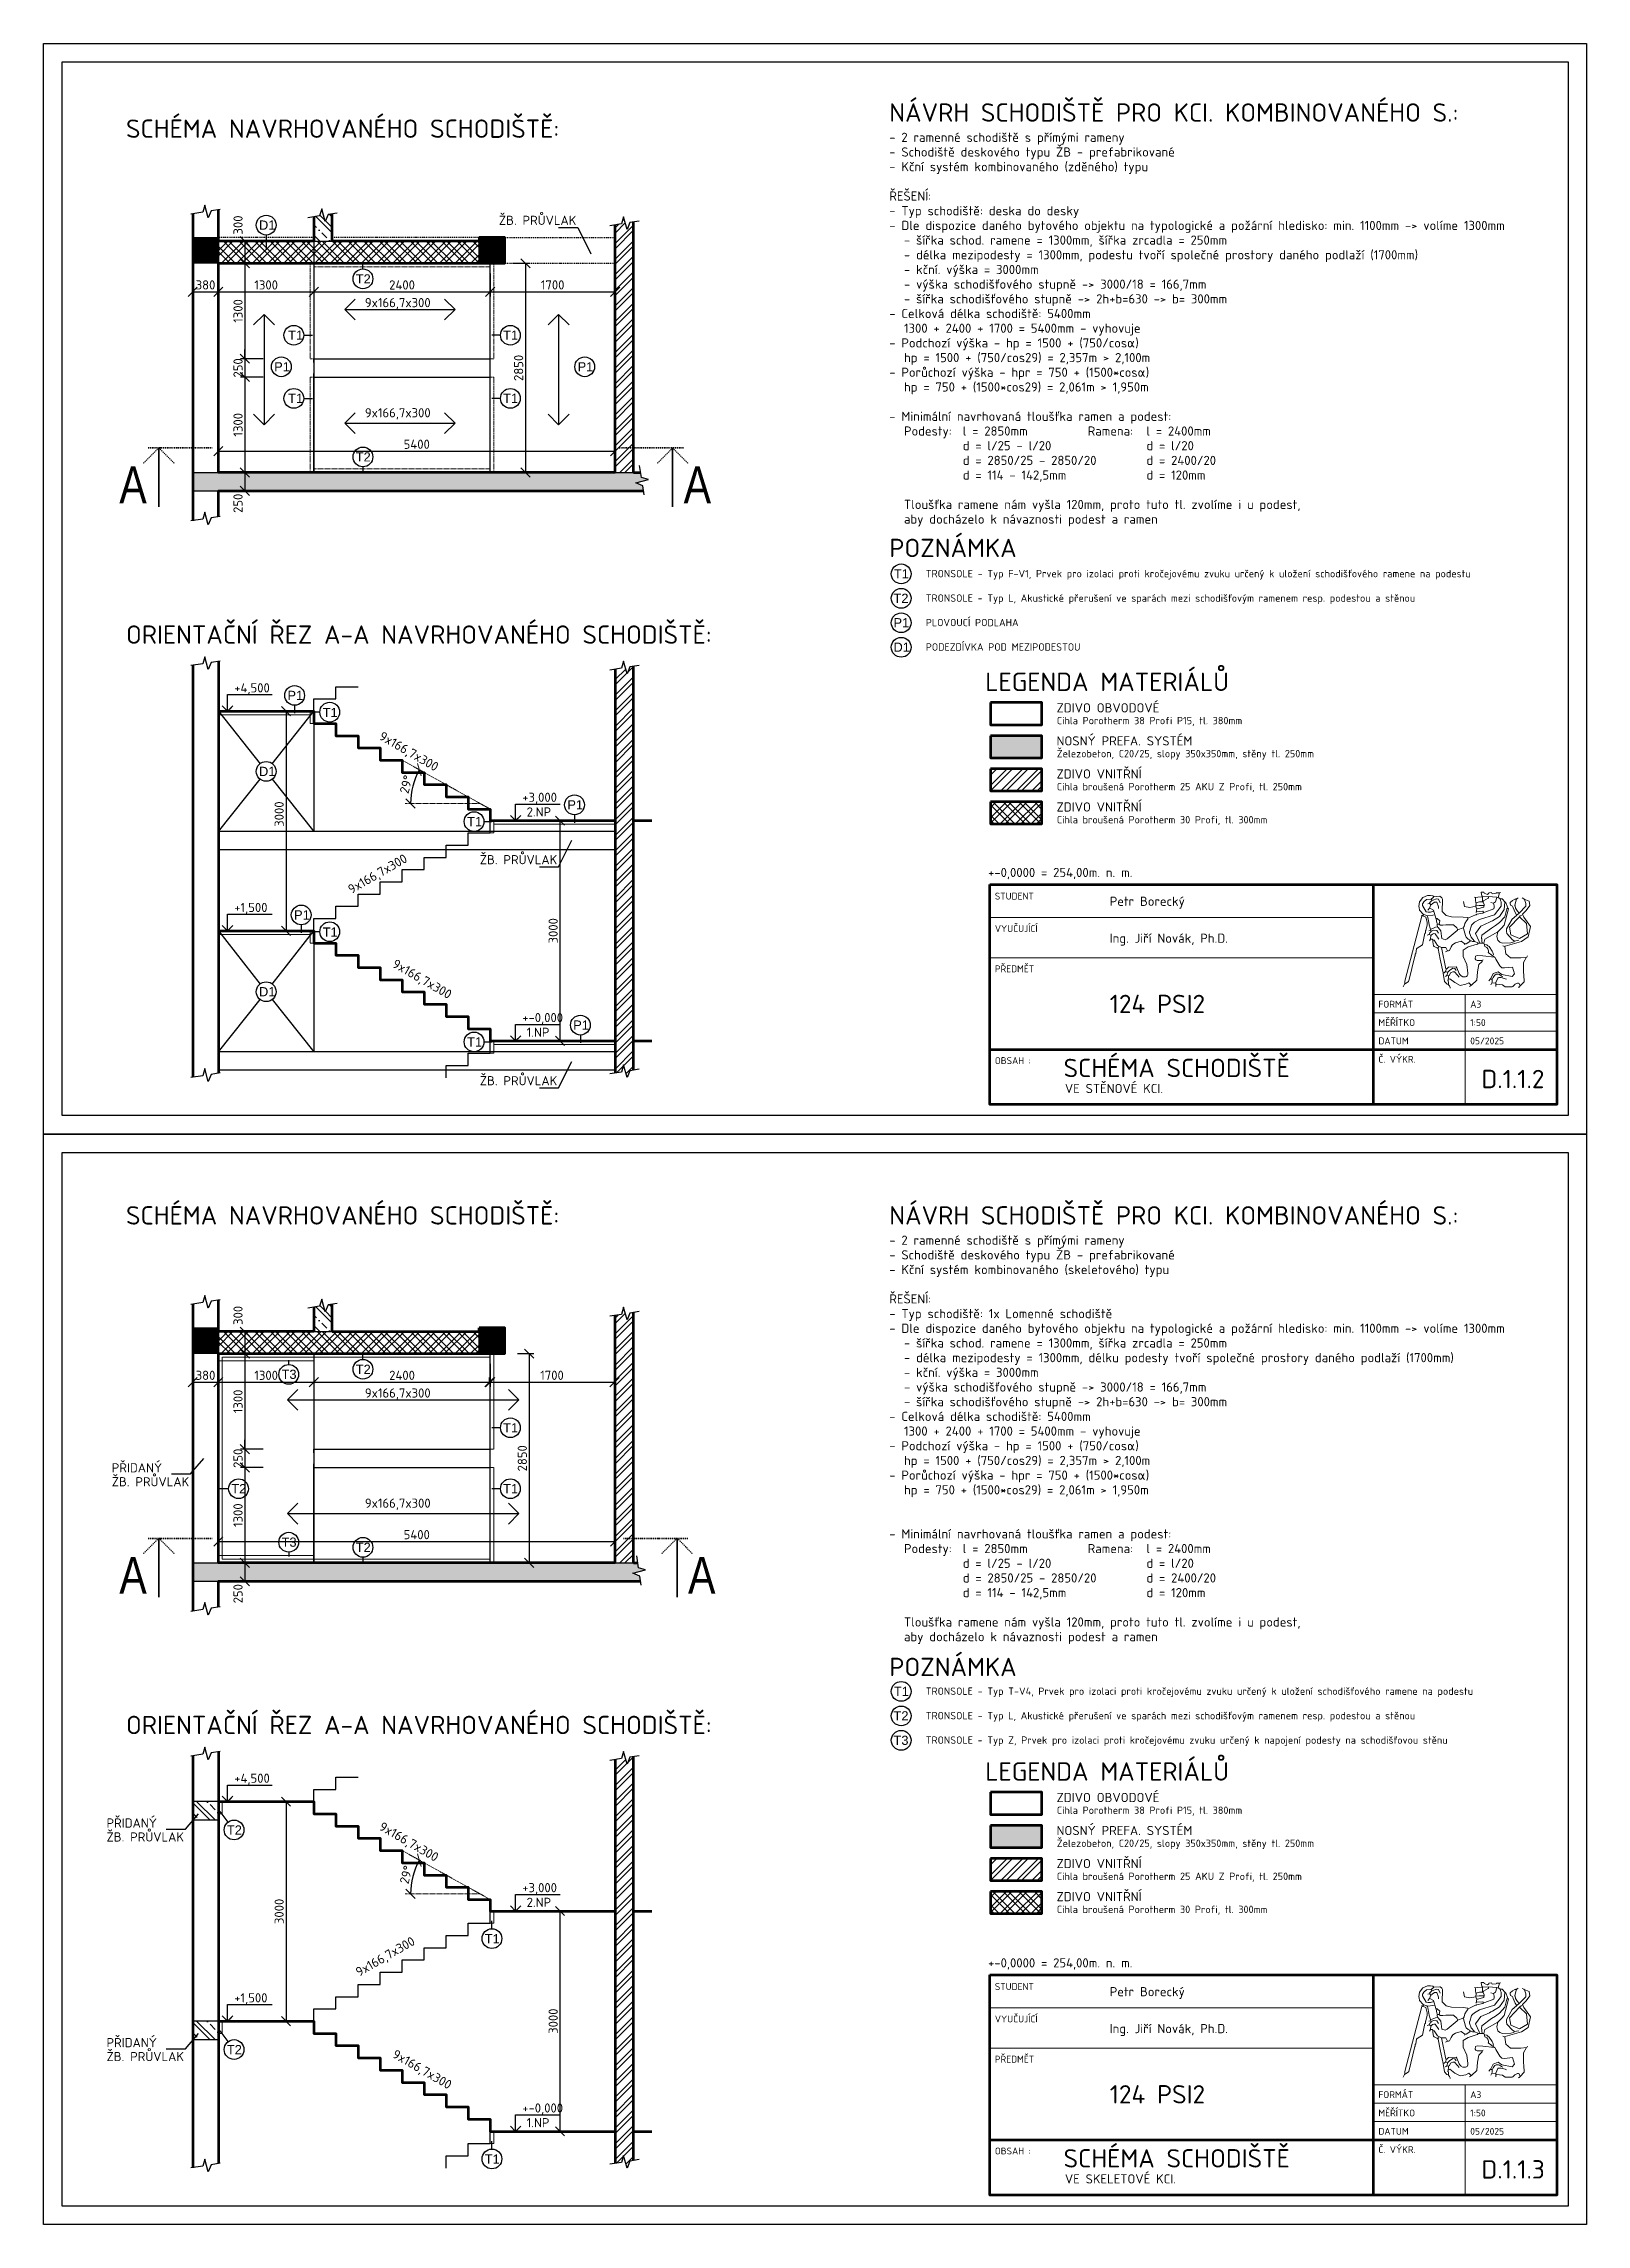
# Model space of a CAD drawing. Header units: millimetres. Extents: x 12904 to 327904, y -199771 to 141779.
# Drawn here: x 96904 to 117904, y 112079 to 141779 of the extents above; entities that cross this region are included whole.
import ezdxf

# ---------------------------------------------------------------- set-up
doc = ezdxf.new("R2010")
doc.units = ezdxf.units.MM
doc.linetypes.add('ČERCHOVANÁ', pattern=[25.4, 12.7, -6.35, 0, -6.35])
doc.linetypes.add('ČÁRKOVANÁ', pattern=[19.05, 12.7, -6.35])
for name, color, linetype, lineweight in [('00 tenká plná', 7, 'Continuous', 13), ('_INTERIER', 8, 'Continuous', 13), ('Zdivo', 6, 'Continuous', 60)]:
    doc.layers.add(name, color=color, linetype=linetype, lineweight=lineweight)
for name, color, linetype in [('Kóty', 1, 'Continuous'), ('TEXTY', 3, 'Continuous'), ('Šrafy', 253, 'Continuous')]:
    doc.layers.add(name, color=color, linetype=linetype)
doc.styles.add('ISOCPEUR', font='isocpeur.ttf')
doc.styles.get("Standard").update_dxf_attribs({"font": 'arial.ttf'})
doc.dimstyles.new('1-50', dxfattribs={"dimscale": 50, "dimtxt": 2.5, "dimasz": 2.5, "dimexe": 1.25, "dimexo": 0.625, "dimtad": 1, "dimdec": 0, "dimtxsty": 'ISOCPEUR', "dimblk": 'OBLIQUE', "dimcen": 2.5, "dimclrd": 1, "dimclre": 1, "dimclrt": 3, "dimadec": 0, "dimazin": 0, "dimtfac": 1, "dimtdec": 0, "dimtix": 1, "dimtmove": 1, "dimatfit": 3, "dimldrblk": 'OBLIQUE', "dimfxl": 5, "dimfxlon": 1, "dimtfillclr": 3, "dimarcsym": 0})
pattern_1 = [(45, (-372505.85, 110739.35), (-106.066017, 106.066017), []), (45, (-372435.14, 110739.35), (-106.066017, 106.066017), []), (135, (-372505.85, 110739.35), (-106.066017, -106.066017), []), (135, (-372435.14, 110739.35), (-106.066017, -106.066017), [])]
pattern_2 = [(45, (-372505.85, 110739.35), (-106.066017, 106.066017), []), (45, (-372435.14, 110739.35), (-106.066017, 106.066017), [])]
pattern_3 = [(45, (-372505.85, 95889.35), (-106.066017, 106.066017), []), (45, (-372435.14, 95889.35), (-106.066017, 106.066017), [])]

msp = doc.modelspace()

# ---------------------------------------------------------------- texts
at = {"linetype": 'Continuous', "lineweight": 30, "style": 'ISOCPEUR'}
for s, height, p in [('SCHÉMA NAVRHOVANÉHO SCHODIŠTĚ:', 250, (98025.3, 140495.9)), ('NÁVRH SCHODIŠTĚ PRO KCI. KOMBINOVANÉHO S.:', 250, (108415.3, 140715.9)), ('- 2 ramenné schodiště s přímými rameny', 125, (108415.3, 140440.9)), ('- Schodiště deskového typu ŽB - prefabrikované', 125, (108415.3, 140240.9)), ('- Kční systém kombinovaného (zděného) typu', 125, (108415.3, 140040.9)), ('ŘEŠENÍ:', 125, (108415.3, 139640.9)), ('- Typ schodiště: deska do desky', 125, (108415.3, 139440.9)), ('- Dle dispozice daného bytového objektu na typologické a požární hledisko: min. 1100mm -> volíme 1300mm  ', 125, (108415.3, 139240.9)), ('- šířka schod. ramene = 1300mm, šířka zrcadla = 250mm', 125, (108615.3, 139040.9)), ('- délka mezipodesty = 1300mm, podestu tvoří společné prostory daného podlaží (1700mm)', 125, (108615.3, 138840.9)), ('- kční. výška = 3000mm ', 125, (108615.3, 138640.9)), ('- výška schodišťového stupně -> 3000/18 = 166,7mm', 125, (108615.3, 138440.9)), ('- Celková délka schodiště: 5400mm ', 125, (108415.3, 138040.9)), ('- šířka schodišťového stupně -> 2h+b=630 -> b= 300mm', 125, (108615.3, 138240.9)), ('1300 + 2400 + 1700 = 5400mm - vyhovuje', 125, (108615.3, 137840.9)), ('- Podchozí výška - hp = 1500 + (750/cosα) ', 125, (108415.3, 137640.9)), ('hp = 1500 + (750/cos29) = 2,357m > 2,100m', 125, (108615.3, 137440.9)), ('- Porůchozí výška - hpr = 750 + (1500*cosα) ', 125, (108415.3, 137240.9)), ('hp = 750 + (1500*cos29) = 2,061m > 1,950m', 125, (108615.3, 137040.9)), ('- Minimální navrhovaná tloušťka ramen a podest:', 125, (108415.3, 136640.9)), ('Podesty: ', 125, (108615.3, 136440.9)), ('d = l/25 - l/20', 125, (109415.3, 136240.9)), ('l = 2850mm', 125, (109415.3, 136440.9)), ('Ramena: ', 125, (111115.3, 136440.9)), ('d = l/20', 125, (111915.3, 136240.9)), ('l = 2400mm', 125, (111915.3, 136440.9)), ('d = 2850/25 - 2850/20', 125, (109415.3, 136040.9)), ('d = 2400/20', 125, (111915.3, 136040.9)), ('d = 114 - 142,5mm', 125, (109415.3, 135840.9)), ('d = 120mm', 125, (111915.3, 135840.9)), ('Tloušťka ramene nám vyšla 120mm, proto tuto tl. zvolíme i u podest, ', 125, (108615.3, 135440.9)), ('aby docházelo k návaznosti podest a ramen', 125, (108615.3, 135240.9)), ('POZNÁMKA', 250, (108415.3, 134785.9)), ('TRONSOLE - Typ F-V1, Prvek pro izolaci proti kročejovému zvuku určený k uložení schodišťového ramene na podestu', 100, (108912, 134511.1)), ('TRONSOLE - Typ L, Akustické přerušení ve sparách mezi schodišťovým ramenem resp. podestou a stěnou', 100, (108912, 134178)), ('PLOVOUCÍ PODLAHA', 100, (108912, 133845)), ('ORIENTAČNÍ ŘEZ A-A NAVRHOVANÉHO SCHODIŠTĚ:', 250, (98025.3, 133605.9)), ('PODEZDÍVKA POD MEZIPODESTOU ', 100, (108912, 133511.9)), ('LEGENDA MATERIÁLŮ', 250, (109721.7, 132962.3)), ('ZDIVO OBVODOVÉ ', 125, (110692.2, 132670.8)), ('Cihla Porotherm 38 Profi P15, tl. 380mm', 100, (110696, 132509.7)), ('Železobeton, C20/25, slopy 350x350mm, stěny tl. 250mm', 100, (110696, 132059.7)), ('NOSNÝ PREFA. SYSTÉM', 125, (110692.2, 132220.8)), ('ZDIVO VNITŘNÍ', 125, (110692.2, 131770.8)), ('Cihla broušená Porotherm 25 AKU Z Profi, tl. 250mm', 100, (110696, 131609.7)), ('ZDIVO VNITŘNÍ', 125, (110692.2, 131320.8)), ('Cihla broušená Porotherm 30 Profi, tl. 300mm', 100, (110696, 131159.7)), ('+-0,0000 = 254,00m. n. m.', 125, (109760.4, 130428.6)), ('SCHÉMA NAVRHOVANÉHO SCHODIŠTĚ:', 250, (98025.3, 125695.9)), ('NÁVRH SCHODIŠTĚ PRO KCI. KOMBINOVANÉHO S.:', 250, (108415.3, 125695.9)), ('- 2 ramenné schodiště s přímými rameny', 125, (108415.3, 125420.9)), ('- Schodiště deskového typu ŽB - prefabrikované', 125, (108415.3, 125220.9)), ('- Kční systém kombinovaného (skeletového) typu', 125, (108415.3, 125020.9)), ('ŘEŠENÍ:', 125, (108415.3, 124620.9)), ('- Typ schodiště: 1x Lomenné schodiště', 125, (108415.3, 124420.9)), ('- Dle dispozice daného bytového objektu na typologické a požární hledisko: min. 1100mm -> volíme 1300mm  ', 125, (108415.3, 124220.9)), ('- šířka schod. ramene = 1300mm, šířka zrcadla = 250mm', 125, (108615.3, 124020.9)), ('- délka mezipodesty = 1300mm, délku podesty tvoří společné prostory daného podlaží (1700mm)', 125, (108615.3, 123820.9)), ('- kční. výška = 3000mm ', 125, (108615.3, 123620.9)), ('- výška schodišťového stupně -> 3000/18 = 166,7mm', 125, (108615.3, 123420.9)), ('- šířka schodišťového stupně -> 2h+b=630 -> b= 300mm', 125, (108615.3, 123220.9)), ('- Celková délka schodiště: 5400mm ', 125, (108415.3, 123020.9)), ('- Podchozí výška - hp = 1500 + (750/cosα) ', 125, (108415.3, 122620.9)), ('1300 + 2400 + 1700 = 5400mm - vyhovuje', 125, (108615.3, 122820.9)), ('hp = 1500 + (750/cos29) = 2,357m > 2,100m', 125, (108615.3, 122420.9)), ('- Porůchozí výška - hpr = 750 + (1500*cosα) ', 125, (108415.3, 122220.9)), ('hp = 750 + (1500*cos29) = 2,061m > 1,950m', 125, (108615.3, 122020.9)), ('- Minimální navrhovaná tloušťka ramen a podest:', 125, (108415.3, 121420.9)), ('Podesty: ', 125, (108615.3, 121220.9)), ('l = 2850mm', 125, (109415.3, 121220.9)), ('Ramena: ', 125, (111115.3, 121220.9)), ('l = 2400mm', 125, (111915.3, 121220.9)), ('d = l/25 - l/20', 125, (109415.3, 121020.9)), ('d = 2850/25 - 2850/20', 125, (109415.3, 120820.9)), ('d = l/20', 125, (111915.3, 121020.9)), ('d = 2400/20', 125, (111915.3, 120820.9)), ('d = 114 - 142,5mm', 125, (109415.3, 120620.9)), ('d = 120mm', 125, (111915.3, 120620.9)), ('Tloušťka ramene nám vyšla 120mm, proto tuto tl. zvolíme i u podest, ', 125, (108615.3, 120220.9)), ('aby docházelo k návaznosti podest a ramen', 125, (108615.3, 120020.9)), ('POZNÁMKA', 250, (108415.3, 119545.9)), ('TRONSOLE - Typ T-V4, Prvek pro izolaci proti kročejovému zvuku určený k uložení schodišťového ramene na podestu', 100, (108912, 119291.1)), ('ORIENTAČNÍ ŘEZ A-A NAVRHOVANÉHO SCHODIŠTĚ:', 250, (98025.3, 118755.9)), ('TRONSOLE - Typ L, Akustické přerušení ve sparách mezi schodišťovým ramenem resp. podestou a stěnou', 100, (108912, 118958)), ('TRONSOLE - Typ Z, Prvek pro izolaci proti kročejovému zvuku určený k napojení podesty na schodišťovou stěnu', 100, (108912, 118625)), ('LEGENDA MATERIÁLŮ', 250, (109721.7, 118122.3)), ('ZDIVO OBVODOVÉ ', 125, (110692.2, 117830.8)), ('Cihla Porotherm 38 Profi P15, tl. 380mm', 100, (110696, 117669.7)), ('Železobeton, C20/25, slopy 350x350mm, stěny tl. 250mm', 100, (110696, 117219.7)), ('NOSNÝ PREFA. SYSTÉM', 125, (110692.2, 117380.8)), ('ZDIVO VNITŘNÍ', 125, (110692.2, 116930.8)), ('Cihla broušená Porotherm 25 AKU Z Profi, tl. 250mm', 100, (110696, 116769.7)), ('ZDIVO VNITŘNÍ', 125, (110692.2, 116480.8)), ('Cihla broušená Porotherm 30 Profi, tl. 300mm', 100, (110696, 116319.7)), ('+-0,0000 = 254,00m. n. m.', 125, (109760.4, 115578.6))]:
    msp.add_text(s, height=height, dxfattribs=at).set_placement(p)
at = {"layer": '00 tenká plná', "linetype": 'Continuous', "style": 'ISOCPEUR'}
for s, p in [('STUDENT', (109851.9, 130121.9)), ('VYUČUJÍCÍ', (109851.9, 129680.1)), ('PŘEDMĚT', (109851.9, 129132.1)), ('FORMÁT', (115073.4, 128650)), ('A3', (116323.5, 128650)), ('MĚŘÍTKO', (115073.4, 128399.9)), ('1:50', (116323.5, 128400)), ('DATUM', (115073.4, 128150)), ('Č. VÝKR.', (115073.4, 127899.9)), ('05/2025', (116323.5, 128150)), ('OBSAH :', (109851.9, 127882.1)), ('STUDENT', (109851.9, 115271.9)), ('VYUČUJÍCÍ', (109851.9, 114830.1)), ('PŘEDMĚT', (109851.9, 114282.1)), ('FORMÁT', (115073.4, 113800)), ('A3', (116323.5, 113800)), ('MĚŘÍTKO', (115073.4, 113549.9)), ('1:50', (116323.5, 113550)), ('DATUM', (115073.4, 113300)), ('Č. VÝKR.', (115073.4, 113049.9)), ('05/2025', (116323.5, 113300)), ('OBSAH :', (109851.9, 113032.1))]:
    msp.add_text(s, height=93.75, dxfattribs=at).set_placement(p)
at = {"layer": '00 tenká plná', "attachment_point": 1, "style": 'ISOCPEUR'}
for s, width, insert, char_height in [('Petr Borecký', 4616.435, (111416.1, 130161.3), 125), ('Ing. Jiří Novák, Ph.D.', 4616.435, (111416.1, 129658.3), 125), ('124 PSI2', 3165.19, (111416.1, 128825.9), 250), ('SCHÉMA SCHODIŠTĚ', 4037.237, (110787.8, 127953.8), 250), ('D.1.1.2', 630.19, (116476, 127803.5), 250), ('VE STĚNOVÉ KCI.', 4616.435, (110806.1, 127611.3), 125), ('Petr Borecký', 4616.435, (111416.1, 115311.3), 125), ('Ing. Jiří Novák, Ph.D.', 4616.435, (111416.1, 114808.3), 125), ('124 PSI2', 3165.19, (111416.1, 113975.9), 250), ('SCHÉMA SCHODIŠTĚ', 4037.237, (110787.8, 113103.8), 250), ('D.1.1.3', 630.19, (116476, 112953.5), 250), ('VE SKELETOVÉ KCI.', 4616.435, (110806.1, 112761.3), 125)]:
    msp.add_mtext_dynamic_manual_height_columns(s, width=width, gutter_width=1, heights=[0], dxfattribs=dict(at, insert=insert, char_height=char_height))
at = {"layer": 'Kóty', "color": 3}
for s, p in [('D1', (99836.3, 139245.4)), ('T2', (101153.1, 138512.4)), ('T1', (100232.4, 137745.9)), ('T1', (103158.6, 137745.9)), ('P1', (100042.4, 137315.9)), ('P1', (104172.4, 137315.9)), ('T1', (100232.4, 136885.9)), ('T1', (103158.6, 136885.9)), ('T2', (101153.1, 136088.2)), ('T1', (108478.6, 134495.9)), ('T2', (108472.9, 134162.8)), ('P1', (108472.9, 133829.8)), ('D1', (108472.9, 133496.7)), ('P1', (100223.1, 132840.2)), ('T1', (100702.3, 132607.5)), ('D1', (99836.3, 131805.4)), ('P1', (104033.1, 131350.2)), ('T1', (102669, 131121.5)), ('P1', (100313.1, 129850.2)), ('T1', (100702.3, 129616.9)), ('D1', (99836.3, 128804.8)), ('P1', (104113.1, 128350.2)), ('T1', (102669, 128120.9)), ('T3', (100143.1, 123594.6)), ('T2', (101153.1, 123662.4)), ('T1', (103158.6, 122864.7)), ('T2', (99458.6, 122035.9)), ('T1', (103158.6, 122035.9)), ('T3', (100143.1, 121308.2)), ('T2', (101153.1, 121238.2)), ('T1', (108478.6, 119275.9)), ('T2', (108472.9, 118942.8)), ('T3', (108472.9, 118609.8)), ('T2', (99398.8, 117387.7)), ('T1', (102908.8, 115907.4)), ('T2', (99398.8, 114397.1)), ('T1', (102908.8, 112906.8))]:
    msp.add_text(s, height=125, dxfattribs=at).set_placement(p)
at = {"layer": 'Kóty', "color": 3, "style": 'ISOCPEUR'}
for s, p in [('ŽB. PRŮVLAK', (103101.1, 139310.3)), ('9x166,7x300', (101277, 138189.3)), ('9x166,7x300', (101277, 136689.3)), ('+4,500', (99498.7, 132943.1)), ('+3,000', (103419.4, 131452.8)), ('2.NP', (103479.4, 131252.8)), ('ŽB. PRŮVLAK', (102841.1, 130602.9)), ('+1,500', (99498.7, 129952.5)), ('+-0,000', (103419.4, 128452.2)), ('1.NP', (103479.4, 128252.2)), ('ŽB. PRŮVLAK', (102841.1, 127592.3)), ('9x166,7x300', (101277, 123339.3)), ('PŘIDANÝ', (97831.1, 122320.8)), ('ŽB. PRŮVLAK', (97831.1, 122130.8)), ('9x166,7x300', (101277, 121839.3)), ('+4,500', (99498.7, 118093.1)), ('PŘIDANÝ', (97760.4, 117483)), ('ŽB. PRŮVLAK', (97760.4, 117293)), ('+3,000', (103419.4, 116602.8)), ('2.NP', (103479.4, 116402.8)), ('+1,500', (99498.7, 115102.5)), ('PŘIDANÝ', (97760.4, 114492.4)), ('ŽB. PRŮVLAK', (97760.4, 114302.4)), ('+-0,000', (103419.4, 113602.2)), ('1.NP', (103479.4, 113402.2))]:
    msp.add_text(s, height=125, dxfattribs=at).set_placement(p)
for rotation, p in [(330, (101457.7, 132310.7)), (30, (101092.7, 130195.7)), (330, (101637.7, 129210.7)), (330, (101457.7, 117460.7)), (30, (101197.7, 115450.7)), (330, (101637.7, 114360.7))]:
    msp.add_text('9x166,7x300', height=125, rotation=rotation, dxfattribs=at).set_placement(p)
at = {"layer": 'TEXTY', "color": 1, "linetype": 'ČERCHOVANÁ', "lineweight": 35, "width": 0.8}
for p in [(97934.6, 135520.6), (105616.4, 135520.6), (97934.6, 120670.6), (105676.4, 120670.6)]:
    msp.add_text('A', height=500, dxfattribs=at).set_placement(p)

# ---------------------------------------------------------------- blocks, each defined once
blk = doc.blocks.new('_OBLIQUE')
at = {"color": 0, "linetype": 'ByBlock'}
blk.add_line((-0.5, -0.5), (0.5, 0.5), dxfattribs=at)
blk = doc.blocks.new('*D105')
at = {"color": 1, "lineweight": -2, "transparency": 16777216}
for p, q in [((99954, 132687), (100267, 132687)), ((100204, 132687), (100204, 129697)), ((99954, 129697), (100267, 129697))]:
    blk.add_line(p, q, dxfattribs=at)
at = {"layer": 'Defpoints', "color": 0, "transparency": 16777216}
for p in [(99893, 132687), (99893, 129697), (100204, 129697)]:
    blk.add_point(p, dxfattribs=at)
at = {"color": 1, "lineweight": -2, "transparency": 16777216, "xscale": 125, "yscale": 125, "zscale": 125}
for p, rotation in [((100204, 132687), 90), ((100204, 129697), 270)]:
    blk.add_blockref('_OBLIQUE', p, dxfattribs=dict(at, rotation=rotation))
at = {"color": 3, "transparency": 16777216, "insert": (100110, 131286), "char_height": 125, "attachment_point": 5, "rotation": 90, "style": 'ISOCPEUR'}
blk.add_mtext('3000', dxfattribs=at)
blk = doc.blocks.new('*D152')
at = {"layer": 'Defpoints', "color": 0, "transparency": 16777216}
for p in [(98933, 138788), (99283, 138788), (99283, 138399)]:
    blk.add_point(p, dxfattribs=at)
at = {"layer": 'Kóty', "color": 1, "lineweight": -2, "transparency": 16777216}
for p, q in [((98933, 138649), (98933, 138337)), ((99283, 138649), (99283, 138337)), ((98933, 138399), (99283, 138399))]:
    blk.add_line(p, q, dxfattribs=at)
at = {"layer": 'Kóty', "color": 1, "lineweight": -2, "transparency": 16777216, "xscale": 125, "yscale": 125, "zscale": 125, "rotation": 180}
blk.add_blockref('_OBLIQUE', (98933, 138399), dxfattribs=at)
at = {"layer": 'Kóty', "color": 1, "lineweight": -2, "transparency": 16777216, "xscale": 125, "yscale": 125, "zscale": 125}
blk.add_blockref('_OBLIQUE', (99283, 138399), dxfattribs=at)
at = {"layer": 'Kóty', "color": 3, "transparency": 16777216, "insert": (99108, 138493), "char_height": 125, "attachment_point": 5, "style": 'ISOCPEUR'}
blk.add_mtext('380', dxfattribs=at)
blk = doc.blocks.new('*D153')
at = {"layer": 'Defpoints', "color": 0, "transparency": 16777216}
for p in [(99283, 138788), (100583, 138788), (100583, 138399)]:
    blk.add_point(p, dxfattribs=at)
at = {"layer": 'Kóty', "color": 1, "lineweight": -2, "transparency": 16777216}
for p, q in [((99283, 138649), (99283, 138337)), ((100583, 138649), (100583, 138337)), ((99283, 138399), (100583, 138399))]:
    blk.add_line(p, q, dxfattribs=at)
at = {"layer": 'Kóty', "color": 1, "lineweight": -2, "transparency": 16777216, "xscale": 125, "yscale": 125, "zscale": 125, "rotation": 180}
blk.add_blockref('_OBLIQUE', (99283, 138399), dxfattribs=at)
at = {"layer": 'Kóty', "color": 1, "lineweight": -2, "transparency": 16777216, "xscale": 125, "yscale": 125, "zscale": 125}
blk.add_blockref('_OBLIQUE', (100583, 138399), dxfattribs=at)
at = {"layer": 'Kóty', "color": 3, "transparency": 16777216, "insert": (99933, 138493), "char_height": 125, "attachment_point": 5, "style": 'ISOCPEUR'}
blk.add_mtext('1300', dxfattribs=at)
blk = doc.blocks.new('*D154')
at = {"layer": 'Defpoints', "color": 0, "transparency": 16777216}
for p in [(100583, 138788), (102983, 138788), (102983, 138399)]:
    blk.add_point(p, dxfattribs=at)
at = {"layer": 'Kóty', "color": 1, "lineweight": -2, "transparency": 16777216}
for p, q in [((100583, 138649), (100583, 138337)), ((102983, 138649), (102983, 138337)), ((100583, 138399), (102983, 138399))]:
    blk.add_line(p, q, dxfattribs=at)
at = {"layer": 'Kóty', "color": 1, "lineweight": -2, "transparency": 16777216, "xscale": 125, "yscale": 125, "zscale": 125, "rotation": 180}
blk.add_blockref('_OBLIQUE', (100583, 138399), dxfattribs=at)
at = {"layer": 'Kóty', "color": 1, "lineweight": -2, "transparency": 16777216, "xscale": 125, "yscale": 125, "zscale": 125}
blk.add_blockref('_OBLIQUE', (102983, 138399), dxfattribs=at)
at = {"layer": 'Kóty', "color": 3, "transparency": 16777216, "insert": (101783, 138493), "char_height": 125, "attachment_point": 5, "style": 'ISOCPEUR'}
blk.add_mtext('2400', dxfattribs=at)
blk = doc.blocks.new('*D106')
at = {"layer": 'Defpoints', "color": 0, "transparency": 16777216}
for p in [(99283, 139088), (99283, 138788), (99644, 138788)]:
    blk.add_point(p, dxfattribs=at)
at = {"layer": 'Kóty', "color": 1, "lineweight": -2, "transparency": 16777216}
for p, q in [((99394, 139088), (99707, 139088)), ((99644, 139088), (99644, 138788)), ((99394, 138788), (99707, 138788))]:
    blk.add_line(p, q, dxfattribs=at)
at = {"layer": 'Kóty', "color": 1, "lineweight": -2, "transparency": 16777216, "xscale": 125, "yscale": 125, "zscale": 125}
for p, rotation in [((99644, 139088), 90), ((99644, 138788), 270)]:
    blk.add_blockref('_OBLIQUE', p, dxfattribs=dict(at, rotation=rotation))
at = {"layer": 'Kóty', "color": 3, "transparency": 16777216, "insert": (99550, 139309), "char_height": 125, "attachment_point": 5, "rotation": 90, "style": 'ISOCPEUR'}
blk.add_mtext('300', dxfattribs=at)
blk = doc.blocks.new('*D155')
at = {"layer": 'Defpoints', "color": 0, "transparency": 16777216}
for p in [(99283, 138788), (99644, 137488), (100583, 137488)]:
    blk.add_point(p, dxfattribs=at)
at = {"layer": 'Kóty', "color": 1, "lineweight": -2, "transparency": 16777216}
for p, q in [((99394, 138788), (99707, 138788)), ((99644, 138788), (99644, 137488)), ((99894, 137488), (99582, 137488))]:
    blk.add_line(p, q, dxfattribs=at)
at = {"layer": 'Kóty', "color": 1, "lineweight": -2, "transparency": 16777216, "xscale": 125, "yscale": 125, "zscale": 125}
for p, rotation in [((99644, 138788), 90), ((99644, 137488), 270)]:
    blk.add_blockref('_OBLIQUE', p, dxfattribs=dict(at, rotation=rotation))
at = {"layer": 'Kóty', "color": 3, "transparency": 16777216, "insert": (99550, 138138), "char_height": 125, "attachment_point": 5, "rotation": 90, "style": 'ISOCPEUR'}
blk.add_mtext('1300', dxfattribs=at)
blk = doc.blocks.new('*D156')
at = {"layer": 'Defpoints', "color": 0, "transparency": 16777216}
for p in [(99644, 137238), (100583, 137488), (100583, 137238)]:
    blk.add_point(p, dxfattribs=at)
at = {"layer": 'Kóty', "color": 1, "lineweight": -2, "transparency": 16777216}
for p, q in [((99644, 137488), (99644, 137613)), ((99894, 137488), (99582, 137488)), ((99894, 137238), (99582, 137238)), ((99644, 137488), (99644, 137238)), ((99644, 137238), (99644, 137113))]:
    blk.add_line(p, q, dxfattribs=at)
at = {"layer": 'Kóty', "color": 1, "lineweight": -2, "transparency": 16777216, "xscale": 125, "yscale": 125, "zscale": 125}
for p, rotation in [((99644, 137488), 270), ((99644, 137238), 90)]:
    blk.add_blockref('_OBLIQUE', p, dxfattribs=dict(at, rotation=rotation))
at = {"layer": 'Kóty', "color": 3, "transparency": 16777216, "insert": (99550, 137363), "char_height": 125, "attachment_point": 5, "rotation": 90, "style": 'ISOCPEUR'}
blk.add_mtext('250', dxfattribs=at)
blk = doc.blocks.new('*D157')
at = {"layer": 'Defpoints', "color": 0, "transparency": 16777216}
for p in [(100583, 137238), (99644, 135938), (100583, 135938)]:
    blk.add_point(p, dxfattribs=at)
at = {"layer": 'Kóty', "color": 1, "lineweight": -2, "transparency": 16777216}
for p, q in [((99894, 137238), (99582, 137238)), ((99644, 137238), (99644, 135938)), ((99894, 135938), (99582, 135938))]:
    blk.add_line(p, q, dxfattribs=at)
at = {"layer": 'Kóty', "color": 1, "lineweight": -2, "transparency": 16777216, "xscale": 125, "yscale": 125, "zscale": 125}
for p, rotation in [((99644, 137238), 90), ((99644, 135938), 270)]:
    blk.add_blockref('_OBLIQUE', p, dxfattribs=dict(at, rotation=rotation))
at = {"layer": 'Kóty', "color": 3, "transparency": 16777216, "insert": (99550, 136588), "char_height": 125, "attachment_point": 5, "rotation": 90, "style": 'ISOCPEUR'}
blk.add_mtext('1300', dxfattribs=at)
blk = doc.blocks.new('*D158')
at = {"layer": '_INTERIER', "color": 1, "lineweight": -2, "transparency": 16777216}
for p, q in [((99894, 135938), (99582, 135938)), ((99644, 135938), (99644, 135688)), ((99394, 135688), (99707, 135688))]:
    blk.add_line(p, q, dxfattribs=at)
at = {"layer": 'Defpoints', "color": 0, "transparency": 16777216}
for p in [(100583, 135938), (99283, 135688), (99644, 135688)]:
    blk.add_point(p, dxfattribs=at)
at = {"layer": '_INTERIER', "color": 1, "lineweight": -2, "transparency": 16777216, "xscale": 125, "yscale": 125, "zscale": 125}
for p, rotation in [((99644, 135938), 90), ((99644, 135688), 270)]:
    blk.add_blockref('_OBLIQUE', p, dxfattribs=dict(at, rotation=rotation))
at = {"layer": '_INTERIER', "color": 3, "transparency": 16777216, "insert": (99550, 135519), "char_height": 125, "attachment_point": 5, "rotation": 90, "style": 'ISOCPEUR'}
blk.add_mtext('250', dxfattribs=at)
blk = doc.blocks.new('*D107')
at = {"layer": 'Defpoints', "color": 0, "transparency": 16777216}
for p in [(104683, 136229), (99283, 135938), (104683, 135938)]:
    blk.add_point(p, dxfattribs=at)
at = {"layer": 'Kóty', "color": 1, "lineweight": -2, "transparency": 16777216}
for p, q in [((99283, 135979), (99283, 136292)), ((99283, 136229), (104683, 136229)), ((104683, 135979), (104683, 136292))]:
    blk.add_line(p, q, dxfattribs=at)
at = {"layer": 'Kóty', "color": 1, "lineweight": -2, "transparency": 16777216, "xscale": 125, "yscale": 125, "zscale": 125, "rotation": 180}
blk.add_blockref('_OBLIQUE', (99283, 136229), dxfattribs=at)
at = {"layer": 'Kóty', "color": 1, "lineweight": -2, "transparency": 16777216, "xscale": 125, "yscale": 125, "zscale": 125}
blk.add_blockref('_OBLIQUE', (104683, 136229), dxfattribs=at)
at = {"layer": 'Kóty', "color": 3, "transparency": 16777216, "insert": (101983, 136323), "char_height": 125, "attachment_point": 5, "style": 'ISOCPEUR'}
blk.add_mtext('5400', dxfattribs=at)
blk = doc.blocks.new('*D108')
at = {"layer": 'Defpoints', "color": 0, "transparency": 16777216}
for p in [(103273, 138788), (103273, 135938), (103464, 135938)]:
    blk.add_point(p, dxfattribs=at)
at = {"layer": 'Kóty', "color": 1, "lineweight": -2, "transparency": 16777216}
for p, q in [((103305, 138788), (103527, 138788)), ((103464, 138788), (103464, 135938)), ((103305, 135938), (103527, 135938))]:
    blk.add_line(p, q, dxfattribs=at)
at = {"layer": 'Kóty', "color": 1, "lineweight": -2, "transparency": 16777216, "xscale": 125, "yscale": 125, "zscale": 125}
for p, rotation in [((103464, 138788), 90), ((103464, 135938), 270)]:
    blk.add_blockref('_OBLIQUE', p, dxfattribs=dict(at, rotation=rotation))
at = {"layer": 'Kóty', "color": 3, "transparency": 16777216, "insert": (103370, 137363), "char_height": 125, "attachment_point": 5, "rotation": 90, "style": 'ISOCPEUR'}
blk.add_mtext('2850', dxfattribs=at)
blk = doc.blocks.new('*D159')
at = {"color": 1, "lineweight": -2, "transparency": 16777216}
for p, q in [((104183, 131197), (103871, 131197)), ((103933, 131197), (103933, 128197)), ((104183, 128197), (103871, 128197))]:
    blk.add_line(p, q, dxfattribs=at)
at = {"layer": 'Defpoints', "color": 0, "transparency": 16777216}
for p in [(104683, 131197), (103933, 128197), (104683, 128197)]:
    blk.add_point(p, dxfattribs=at)
at = {"color": 1, "lineweight": -2, "transparency": 16777216, "xscale": 125, "yscale": 125, "zscale": 125}
for p, rotation in [((103933, 131197), 90), ((103933, 128197), 270)]:
    blk.add_blockref('_OBLIQUE', p, dxfattribs=dict(at, rotation=rotation))
at = {"color": 3, "transparency": 16777216, "insert": (103840, 129697), "char_height": 125, "attachment_point": 5, "rotation": 90, "style": 'ISOCPEUR'}
blk.add_mtext('3000', dxfattribs=at)
blk = doc.blocks.new('*D93')
at = {"color": 1, "lineweight": -2, "transparency": 16777216}
for p, q in [((99954, 117837), (100267, 117837)), ((100204, 117837), (100204, 114847)), ((99954, 114847), (100267, 114847))]:
    blk.add_line(p, q, dxfattribs=at)
at = {"layer": 'Defpoints', "color": 0, "transparency": 16777216}
for p in [(99893, 117837), (99893, 114847), (100204, 114847)]:
    blk.add_point(p, dxfattribs=at)
at = {"color": 1, "lineweight": -2, "transparency": 16777216, "xscale": 125, "yscale": 125, "zscale": 125}
for p, rotation in [((100204, 117837), 90), ((100204, 114847), 270)]:
    blk.add_blockref('_OBLIQUE', p, dxfattribs=dict(at, rotation=rotation))
at = {"color": 3, "transparency": 16777216, "insert": (100110, 116342), "char_height": 125, "attachment_point": 5, "rotation": 90, "style": 'ISOCPEUR'}
blk.add_mtext('3000', dxfattribs=at)
blk = doc.blocks.new('*D127')
at = {"layer": 'Defpoints', "color": 0, "transparency": 16777216}
for p in [(98933, 123938), (99283, 123938), (99283, 123549)]:
    blk.add_point(p, dxfattribs=at)
at = {"layer": 'Kóty', "color": 1, "lineweight": -2, "transparency": 16777216}
for p, q in [((98933, 123799), (98933, 123487)), ((99283, 123799), (99283, 123487)), ((98933, 123549), (99283, 123549))]:
    blk.add_line(p, q, dxfattribs=at)
at = {"layer": 'Kóty', "color": 1, "lineweight": -2, "transparency": 16777216, "xscale": 125, "yscale": 125, "zscale": 125, "rotation": 180}
blk.add_blockref('_OBLIQUE', (98933, 123549), dxfattribs=at)
at = {"layer": 'Kóty', "color": 1, "lineweight": -2, "transparency": 16777216, "xscale": 125, "yscale": 125, "zscale": 125}
blk.add_blockref('_OBLIQUE', (99283, 123549), dxfattribs=at)
at = {"layer": 'Kóty', "color": 3, "transparency": 16777216, "insert": (99108, 123643), "char_height": 125, "attachment_point": 5, "style": 'ISOCPEUR'}
blk.add_mtext('380', dxfattribs=at)
blk = doc.blocks.new('*D128')
at = {"layer": 'Defpoints', "color": 0, "transparency": 16777216}
for p in [(99283, 123938), (100583, 123938), (100583, 123549)]:
    blk.add_point(p, dxfattribs=at)
at = {"layer": 'Kóty', "color": 1, "lineweight": -2, "transparency": 16777216}
for p, q in [((99283, 123799), (99283, 123487)), ((100583, 123799), (100583, 123487)), ((99283, 123549), (100583, 123549))]:
    blk.add_line(p, q, dxfattribs=at)
at = {"layer": 'Kóty', "color": 1, "lineweight": -2, "transparency": 16777216, "xscale": 125, "yscale": 125, "zscale": 125, "rotation": 180}
blk.add_blockref('_OBLIQUE', (99283, 123549), dxfattribs=at)
at = {"layer": 'Kóty', "color": 1, "lineweight": -2, "transparency": 16777216, "xscale": 125, "yscale": 125, "zscale": 125}
blk.add_blockref('_OBLIQUE', (100583, 123549), dxfattribs=at)
at = {"layer": 'Kóty', "color": 3, "transparency": 16777216, "insert": (99933, 123643), "char_height": 125, "attachment_point": 5, "style": 'ISOCPEUR'}
blk.add_mtext('1300', dxfattribs=at)
blk = doc.blocks.new('*D129')
at = {"layer": 'Defpoints', "color": 0, "transparency": 16777216}
for p in [(100583, 123938), (102983, 123938), (102983, 123549)]:
    blk.add_point(p, dxfattribs=at)
at = {"layer": 'Kóty', "color": 1, "lineweight": -2, "transparency": 16777216}
for p, q in [((100583, 123799), (100583, 123487)), ((102983, 123799), (102983, 123487)), ((100583, 123549), (102983, 123549))]:
    blk.add_line(p, q, dxfattribs=at)
at = {"layer": 'Kóty', "color": 1, "lineweight": -2, "transparency": 16777216, "xscale": 125, "yscale": 125, "zscale": 125, "rotation": 180}
blk.add_blockref('_OBLIQUE', (100583, 123549), dxfattribs=at)
at = {"layer": 'Kóty', "color": 1, "lineweight": -2, "transparency": 16777216, "xscale": 125, "yscale": 125, "zscale": 125}
blk.add_blockref('_OBLIQUE', (102983, 123549), dxfattribs=at)
at = {"layer": 'Kóty', "color": 3, "transparency": 16777216, "insert": (101783, 123643), "char_height": 125, "attachment_point": 5, "style": 'ISOCPEUR'}
blk.add_mtext('2400', dxfattribs=at)
blk = doc.blocks.new('*D94')
at = {"layer": 'Defpoints', "color": 0, "transparency": 16777216}
for p in [(99283, 124238), (99283, 123938), (99644, 123938)]:
    blk.add_point(p, dxfattribs=at)
at = {"layer": 'Kóty', "color": 1, "lineweight": -2, "transparency": 16777216}
for p, q in [((99394, 124238), (99707, 124238)), ((99644, 124238), (99644, 123938)), ((99394, 123938), (99707, 123938))]:
    blk.add_line(p, q, dxfattribs=at)
at = {"layer": 'Kóty', "color": 1, "lineweight": -2, "transparency": 16777216, "xscale": 125, "yscale": 125, "zscale": 125}
for p, rotation in [((99644, 124238), 90), ((99644, 123938), 270)]:
    blk.add_blockref('_OBLIQUE', p, dxfattribs=dict(at, rotation=rotation))
at = {"layer": 'Kóty', "color": 3, "transparency": 16777216, "insert": (99550, 124459), "char_height": 125, "attachment_point": 5, "rotation": 90, "style": 'ISOCPEUR'}
blk.add_mtext('300', dxfattribs=at)
blk = doc.blocks.new('*D130')
at = {"layer": 'Defpoints', "color": 0, "transparency": 16777216}
for p in [(99283, 123938), (99644, 122638), (100583, 122638)]:
    blk.add_point(p, dxfattribs=at)
at = {"layer": 'Kóty', "color": 1, "lineweight": -2, "transparency": 16777216}
for p, q in [((99394, 123938), (99707, 123938)), ((99644, 123938), (99644, 122638)), ((99894, 122638), (99582, 122638))]:
    blk.add_line(p, q, dxfattribs=at)
at = {"layer": 'Kóty', "color": 1, "lineweight": -2, "transparency": 16777216, "xscale": 125, "yscale": 125, "zscale": 125}
for p, rotation in [((99644, 123938), 90), ((99644, 122638), 270)]:
    blk.add_blockref('_OBLIQUE', p, dxfattribs=dict(at, rotation=rotation))
at = {"layer": 'Kóty', "color": 3, "transparency": 16777216, "insert": (99550, 123288), "char_height": 125, "attachment_point": 5, "rotation": 90, "style": 'ISOCPEUR'}
blk.add_mtext('1300', dxfattribs=at)
blk = doc.blocks.new('*D131')
at = {"layer": 'Defpoints', "color": 0, "transparency": 16777216}
for p in [(99644, 122388), (100583, 122638), (100583, 122388)]:
    blk.add_point(p, dxfattribs=at)
at = {"layer": 'Kóty', "color": 1, "lineweight": -2, "transparency": 16777216}
for p, q in [((99644, 122638), (99644, 122763)), ((99894, 122638), (99582, 122638)), ((99894, 122388), (99582, 122388)), ((99644, 122638), (99644, 122388)), ((99644, 122388), (99644, 122263))]:
    blk.add_line(p, q, dxfattribs=at)
at = {"layer": 'Kóty', "color": 1, "lineweight": -2, "transparency": 16777216, "xscale": 125, "yscale": 125, "zscale": 125}
for p, rotation in [((99644, 122638), 270), ((99644, 122388), 90)]:
    blk.add_blockref('_OBLIQUE', p, dxfattribs=dict(at, rotation=rotation))
at = {"layer": 'Kóty', "color": 3, "transparency": 16777216, "insert": (99550, 122513), "char_height": 125, "attachment_point": 5, "rotation": 90, "style": 'ISOCPEUR'}
blk.add_mtext('250', dxfattribs=at)
blk = doc.blocks.new('*D132')
at = {"layer": 'Defpoints', "color": 0, "transparency": 16777216}
for p in [(100583, 122388), (99644, 121088), (100583, 121088)]:
    blk.add_point(p, dxfattribs=at)
at = {"layer": 'Kóty', "color": 1, "lineweight": -2, "transparency": 16777216}
for p, q in [((99894, 122388), (99582, 122388)), ((99644, 122388), (99644, 121088)), ((99894, 121088), (99582, 121088))]:
    blk.add_line(p, q, dxfattribs=at)
at = {"layer": 'Kóty', "color": 1, "lineweight": -2, "transparency": 16777216, "xscale": 125, "yscale": 125, "zscale": 125}
for p, rotation in [((99644, 122388), 90), ((99644, 121088), 270)]:
    blk.add_blockref('_OBLIQUE', p, dxfattribs=dict(at, rotation=rotation))
at = {"layer": 'Kóty', "color": 3, "transparency": 16777216, "insert": (99550, 121738), "char_height": 125, "attachment_point": 5, "rotation": 90, "style": 'ISOCPEUR'}
blk.add_mtext('1300', dxfattribs=at)
blk = doc.blocks.new('*D133')
at = {"layer": 'Defpoints', "color": 0, "transparency": 16777216}
for p in [(100583, 121088), (99283, 120838), (99644, 120838)]:
    blk.add_point(p, dxfattribs=at)
at = {"layer": 'Kóty', "color": 1, "lineweight": -2, "transparency": 16777216}
for p, q in [((99894, 121088), (99582, 121088)), ((99644, 121088), (99644, 120838)), ((99394, 120838), (99707, 120838))]:
    blk.add_line(p, q, dxfattribs=at)
at = {"layer": 'Kóty', "color": 1, "lineweight": -2, "transparency": 16777216, "xscale": 125, "yscale": 125, "zscale": 125}
for p, rotation in [((99644, 121088), 90), ((99644, 120838), 270)]:
    blk.add_blockref('_OBLIQUE', p, dxfattribs=dict(at, rotation=rotation))
at = {"layer": 'Kóty', "color": 3, "transparency": 16777216, "insert": (99550, 120669), "char_height": 125, "attachment_point": 5, "rotation": 90, "style": 'ISOCPEUR'}
blk.add_mtext('250', dxfattribs=at)
blk = doc.blocks.new('*D95')
at = {"layer": 'Defpoints', "color": 0, "transparency": 16777216}
for p in [(104683, 121379), (99283, 121088), (104683, 121088)]:
    blk.add_point(p, dxfattribs=at)
at = {"layer": 'Kóty', "color": 1, "lineweight": -2, "transparency": 16777216}
for p, q in [((99283, 121129), (99283, 121442)), ((99283, 121379), (104683, 121379)), ((104683, 121129), (104683, 121442))]:
    blk.add_line(p, q, dxfattribs=at)
at = {"layer": 'Kóty', "color": 1, "lineweight": -2, "transparency": 16777216, "xscale": 125, "yscale": 125, "zscale": 125, "rotation": 180}
blk.add_blockref('_OBLIQUE', (99283, 121379), dxfattribs=at)
at = {"layer": 'Kóty', "color": 1, "lineweight": -2, "transparency": 16777216, "xscale": 125, "yscale": 125, "zscale": 125}
blk.add_blockref('_OBLIQUE', (104683, 121379), dxfattribs=at)
at = {"layer": 'Kóty', "color": 3, "transparency": 16777216, "insert": (101983, 121473), "char_height": 125, "attachment_point": 5, "style": 'ISOCPEUR'}
blk.add_mtext('5400', dxfattribs=at)
blk = doc.blocks.new('*D96')
at = {"layer": 'Defpoints', "color": 0, "transparency": 16777216}
for p in [(103323, 123938), (103323, 121088), (103514, 121088)]:
    blk.add_point(p, dxfattribs=at)
at = {"layer": 'Kóty', "color": 1, "lineweight": -2, "transparency": 16777216}
for p, q in [((103355, 123938), (103577, 123938)), ((103514, 123938), (103514, 121088)), ((103355, 121088), (103577, 121088))]:
    blk.add_line(p, q, dxfattribs=at)
at = {"layer": 'Kóty', "color": 1, "lineweight": -2, "transparency": 16777216, "xscale": 125, "yscale": 125, "zscale": 125}
for p, rotation in [((103514, 123938), 90), ((103514, 121088), 270)]:
    blk.add_blockref('_OBLIQUE', p, dxfattribs=dict(at, rotation=rotation))
at = {"layer": 'Kóty', "color": 3, "transparency": 16777216, "insert": (103420, 122513), "char_height": 125, "attachment_point": 5, "rotation": 90, "style": 'ISOCPEUR'}
blk.add_mtext('2850', dxfattribs=at)
blk = doc.blocks.new('*D125')
at = {"color": 1, "lineweight": -2, "transparency": 16777216}
for p, q in [((104183, 116347), (103871, 116347)), ((103933, 116347), (103933, 113347)), ((104183, 113347), (103871, 113347))]:
    blk.add_line(p, q, dxfattribs=at)
at = {"layer": 'Defpoints', "color": 0, "transparency": 16777216}
for p in [(104683, 116347), (103933, 113347), (104683, 113347)]:
    blk.add_point(p, dxfattribs=at)
at = {"color": 1, "lineweight": -2, "transparency": 16777216, "xscale": 125, "yscale": 125, "zscale": 125}
for p, rotation in [((103933, 116347), 90), ((103933, 113347), 270)]:
    blk.add_blockref('_OBLIQUE', p, dxfattribs=dict(at, rotation=rotation))
at = {"color": 3, "transparency": 16777216, "insert": (103840, 114847), "char_height": 125, "attachment_point": 5, "rotation": 90, "style": 'ISOCPEUR'}
blk.add_mtext('3000', dxfattribs=at)
blk = doc.blocks.new('*D126')
at = {"layer": 'Defpoints', "color": 0, "transparency": 16777216}
for p in [(102983, 138399), (104683, 138399), (104683, 138399)]:
    blk.add_point(p, dxfattribs=at)
at = {"layer": 'Kóty', "color": 1, "lineweight": -2, "transparency": 16777216}
for p, q in [((102983, 138399), (102983, 138462)), ((104683, 138399), (104683, 138462)), ((102983, 138399), (104683, 138399))]:
    blk.add_line(p, q, dxfattribs=at)
at = {"layer": 'Kóty', "color": 1, "lineweight": -2, "transparency": 16777216, "xscale": 125, "yscale": 125, "zscale": 125, "rotation": 180}
blk.add_blockref('_OBLIQUE', (102983, 138399), dxfattribs=at)
at = {"layer": 'Kóty', "color": 1, "lineweight": -2, "transparency": 16777216, "xscale": 125, "yscale": 125, "zscale": 125}
blk.add_blockref('_OBLIQUE', (104683, 138399), dxfattribs=at)
at = {"layer": 'Kóty', "color": 3, "transparency": 16777216, "insert": (103833, 138493), "char_height": 125, "attachment_point": 5, "style": 'ISOCPEUR'}
blk.add_mtext('1700', dxfattribs=at)
blk = doc.blocks.new('*D92')
at = {"layer": 'Defpoints', "color": 0, "transparency": 16777216}
for p in [(102974, 123549), (104674, 123549), (104674, 123549)]:
    blk.add_point(p, dxfattribs=at)
at = {"layer": 'Kóty', "color": 1, "lineweight": -2, "transparency": 16777216}
for p, q in [((102974, 123549), (102974, 123612)), ((104674, 123549), (104674, 123612)), ((102974, 123549), (104674, 123549))]:
    blk.add_line(p, q, dxfattribs=at)
at = {"layer": 'Kóty', "color": 1, "lineweight": -2, "transparency": 16777216, "xscale": 125, "yscale": 125, "zscale": 125, "rotation": 180}
blk.add_blockref('_OBLIQUE', (102974, 123549), dxfattribs=at)
at = {"layer": 'Kóty', "color": 1, "lineweight": -2, "transparency": 16777216, "xscale": 125, "yscale": 125, "zscale": 125}
blk.add_blockref('_OBLIQUE', (104674, 123549), dxfattribs=at)
at = {"layer": 'Kóty', "color": 3, "transparency": 16777216, "insert": (103824, 123643), "char_height": 125, "attachment_point": 5, "style": 'ISOCPEUR'}
blk.add_mtext('1700', dxfattribs=at)
blk = doc.blocks.new('*D134')
at = {"layer": '_INTERIER', "color": 1, "lineweight": -2, "transparency": 16777216}
blk.add_arc((102844, 131431), 945, 150.9405, 180, dxfattribs=at)
at = {"layer": 'Defpoints', "color": 0, "transparency": 16777216}
for p in [(101783, 132021), (101953, 131745), (101827, 131431), (102844, 131431), (102983, 131354)]:
    blk.add_point(p, dxfattribs=at)
at = {"layer": '_INTERIER', "color": 1, "lineweight": -2, "transparency": 16777216, "xscale": 125, "yscale": 125, "zscale": 125}
for p, rotation in [((102018, 131890), 60.94053139439507), ((101899, 131431), 269.9999999999992)]:
    blk.add_blockref('_OBLIQUE', p, dxfattribs=dict(at, rotation=rotation))
at = {"layer": '_INTERIER', "color": 3, "transparency": 16777216, "insert": (101839, 131692), "char_height": 125, "attachment_point": 5, "rotation": 75.4703, "style": 'ISOCPEUR'}
blk.add_mtext('29°', dxfattribs=at)
blk = doc.blocks.new('*D135')
at = {"layer": '_INTERIER', "color": 1, "lineweight": -2, "transparency": 16777216}
blk.add_arc((102844, 116581), 945, 150.9405, 180, dxfattribs=at)
at = {"layer": 'Defpoints', "color": 0, "transparency": 16777216}
for p in [(101783, 117171), (101953, 116895), (101827, 116581), (102844, 116581), (102983, 116504)]:
    blk.add_point(p, dxfattribs=at)
at = {"layer": '_INTERIER', "color": 1, "lineweight": -2, "transparency": 16777216, "xscale": 125, "yscale": 125, "zscale": 125}
for p, rotation in [((102018, 117040), 60.94053139439531), ((101899, 116581), 269.9999999999993)]:
    blk.add_blockref('_OBLIQUE', p, dxfattribs=dict(at, rotation=rotation))
at = {"layer": '_INTERIER', "color": 3, "transparency": 16777216, "insert": (101839, 116842), "char_height": 125, "attachment_point": 5, "rotation": 75.4703, "style": 'ISOCPEUR'}
blk.add_mtext('29°', dxfattribs=at)

# ---------------------------------------------------------------- dimensions: what is measured, and where the dimension line sits
dim = msp.add_linear_dim(base=(100204.154, 129696.8527), p1=(99893.4555, 132687.4491), p2=(99893.4555, 129696.8527), angle=90, dimstyle='1-50', override={"dimrnd": 100})
dim.commit()
dim.dimension.update_dxf_attribs({"geometry": '*D105', "text_midpoint": (100204.154, 131285.9009), "dimtype": 160})
for base, p1, p2, picture, middle in [((103933.5, 128196.6), (104683.5, 131197.2), (104683.5, 128196.6), '*D159', (103839.7, 129696.9)), ((100204.154, 114846.8527), (99893.4555, 117837.4491), (99893.4555, 114846.8527), '*D93', (100110.404, 116342.1509)), ((103933.5, 113346.6), (104683.5, 116347.2), (104683.5, 113346.6), '*D125', (103839.7, 114846.9))]:
    dim = msp.add_linear_dim(base=base, p1=p1, p2=p2, angle=90, dimstyle='1-50', override={"dimrnd": 100})
    dim.commit()
    dim.dimension.update_dxf_attribs({"geometry": picture, "text_midpoint": middle})
at = {"layer": '_INTERIER'}
dim = msp.add_linear_dim(base=(99644.2, 135688), p1=(100583.5, 135938), p2=(99283.5, 135688), angle=90, dimstyle='1-50', dxfattribs=at)
dim.commit()
dim.dimension.update_dxf_attribs({"geometry": '*D158', "text_midpoint": (99644.2, 135519.3), "dimtype": 160})
for base, line1, line2, picture, middle in [((101952.6, 131744.7), ((102983.5, 131353.8), (101783.5, 132020.6)), ((102844.2, 131431.2), (101826.8, 131431.2)), '*D134', (101838.6, 131691.9)), ((101952.6, 116894.7), ((102983.5, 116503.8), (101783.5, 117170.6)), ((102844.2, 116581.2), (101826.8, 116581.2)), '*D135', (101838.6, 116841.9))]:
    dim = msp.add_angular_dim_2l(base=base, line1=line1, line2=line2, dimstyle='1-50', dxfattribs=at)
    dim.commit()
    dim.dimension.update_dxf_attribs({"geometry": picture, "text_midpoint": middle})
at = {"layer": 'Kóty'}
for base, p1, p2, picture, middle in [((99644.2, 138788), (99283.5, 139088), (99283.5, 138788), '*D106', (99644.2, 139309.3)), ((99644.2, 123938), (99283.5, 124238), (99283.5, 123938), '*D94', (99644.2, 124459.3)), ((99644.2, 120838), (100583.5, 121088), (99283.5, 120838), '*D133', (99644.2, 120669.3))]:
    dim = msp.add_linear_dim(base=base, p1=p1, p2=p2, angle=90, dimstyle='1-50', dxfattribs=at)
    dim.commit()
    dim.dimension.update_dxf_attribs({"geometry": picture, "text_midpoint": middle, "dimtype": 160})
for base, p1, p2, picture, middle in [((99283.5, 138399.3), (98933.5, 138788), (99283.5, 138788), '*D152', (99108.5, 138493.1)), ((99283.5, 123549.3), (98933.5, 123938), (99283.5, 123938), '*D127', (99108.5, 123643.1))]:
    dim = msp.add_linear_dim(base=base, p1=p1, p2=p2, dimstyle='1-50', override={"dimrnd": 380}, dxfattribs=at)
    dim.commit()
    dim.dimension.update_dxf_attribs({"geometry": picture, "text_midpoint": middle})
for base, p1, p2, picture, middle in [((100583.5, 138399.3), (99283.5, 138788), (100583.5, 138788), '*D153', (99933.5, 138493.1)), ((102983.5, 138399.3), (100583.5, 138788), (102983.5, 138788), '*D154', (101783.5, 138493.1)), ((104683.5, 138399.3), (102983.5, 138399.3), (104683.5, 138399.3), '*D126', (103833.5, 138493.1)), ((104683.5, 136229.3), (99283.5, 135938), (104683.5, 135938), '*D107', (101983.5, 136323.1)), ((100583.5, 123549.3), (99283.5, 123938), (100583.5, 123938), '*D128', (99933.5, 123643.1)), ((102983.5, 123549.3), (100583.5, 123938), (102983.5, 123938), '*D129', (101783.5, 123643.1)), ((104674.2, 123549.3), (102974.2, 123549.3), (104674.2, 123549.3), '*D92', (103824.2, 123643.1)), ((104683.5, 121379.3), (99283.5, 121088), (104683.5, 121088), '*D95', (101983.5, 121473.1))]:
    dim = msp.add_linear_dim(base=base, p1=p1, p2=p2, dimstyle='1-50', dxfattribs=at)
    dim.commit()
    dim.dimension.update_dxf_attribs({"geometry": picture, "text_midpoint": middle})
for base, p1, p2, picture, middle in [((99644.2, 137488), (99283.5, 138788), (100583.5, 137488), '*D155', (99550.4, 138138)), ((103464.2, 135938), (103273.5, 138788), (103273.5, 135938), '*D108', (103370.4, 137363)), ((99644.2, 137238), (100583.5, 137488), (100583.5, 137238), '*D156', (99550.4, 137363)), ((99644.2, 135938), (100583.5, 137238), (100583.5, 135938), '*D157', (99550.4, 136588)), ((99644.2, 122638), (99283.5, 123938), (100583.5, 122638), '*D130', (99550.4, 123288)), ((103514.2, 121088), (103323.5, 123938), (103323.5, 121088), '*D96', (103420.4, 122513)), ((99644.2, 122388), (100583.5, 122638), (100583.5, 122388), '*D131', (99550.4, 122513)), ((99644.2, 121088), (100583.5, 122388), (100583.5, 121088), '*D132', (99550.4, 121738))]:
    dim = msp.add_linear_dim(base=base, p1=p1, p2=p2, angle=90, dimstyle='1-50', dxfattribs=at)
    dim.commit()
    dim.dimension.update_dxf_attribs({"geometry": picture, "text_midpoint": middle})

# ---------------------------------------------------------------- hatches: boundary and pattern name
at = {"layer": '_INTERIER'}
h = msp.add_hatch(color=256, dxfattribs=at)
h.dxf.hatch_style = 1
h.paths.add_polyline_path([(99283.5, 139138), (98933.5, 139138), (98933.5, 138788), (99283.5, 138788)])
h = msp.add_hatch(color=256, dxfattribs=at)
h.dxf.hatch_style = 1
h.paths.add_polyline_path([(102833.5, 138788), (103183.5, 138788), (103183.5, 139138), (102833.5, 139138)])
h = msp.add_hatch(color=256, dxfattribs=at)
h.dxf.hatch_style = 1
h.paths.add_polyline_path([(103183.5, 131197.2), (102983.5, 131197.2), (102983.5, 131347.1), (102983.5, 131197.2)])
h.paths.add_polyline_path([(104965.8, 135796.6), (105138.5, 135843.5), (105042.5, 135872), (105032.1, 135938), (99283.5, 135938), (98933.5, 135938), (98933.5, 135688), (105071.5, 135688), (105060.6, 135757)])
h = msp.add_hatch(color=256, dxfattribs=at)
h.dxf.hatch_style = 1
h.paths.add_polyline_path([(110493.1, 132053.8), (110493.1, 132353.8), (109793.1, 132353.8), (109793.1, 132053.8)])
h = msp.add_hatch(color=256, dxfattribs=at)
h.dxf.hatch_style = 1
h.paths.add_polyline_path([(99283.5, 124288), (98933.5, 124288), (98933.5, 123938), (99283.5, 123938)])
h = msp.add_hatch(color=256, dxfattribs=at)
h.dxf.hatch_style = 1
h.paths.add_polyline_path([(102833.5, 123938), (103183.5, 123938), (103183.5, 124288), (102833.5, 124288)])
h = msp.add_hatch(color=256, dxfattribs=at)
h.dxf.hatch_style = 1
h.paths.add_polyline_path([(103183.5, 116347.2), (102983.5, 116347.2), (102983.5, 116497.1), (102983.5, 116347.2)])
h.paths.add_polyline_path([(104925.8, 120946.6), (105098.5, 120993.5), (105002.5, 121022), (104992.1, 121088), (99283.5, 121088), (98933.5, 121088), (98933.5, 120838), (105031.5, 120838), (105020.6, 120907)])
h = msp.add_hatch(color=256, dxfattribs=at)
h.dxf.hatch_style = 1
h.paths.add_polyline_path([(110493.1, 117213.8), (110493.1, 117513.8), (109793.1, 117513.8), (109793.1, 117213.8)])
at = {"layer": 'Šrafy'}
h = msp.add_hatch(dxfattribs=at)
h.set_pattern_fill('BETON-ZELEZOBETON', color=256, scale=50, angle=90)
h.set_pattern_definition([(135, (-372505.85, 110849.35), (-176.7767, -176.7767), []), (135, (-372505.85, 110920.06), (-176.7767, -176.7767), []), (135, (-372505.85, 111061.48), (-247.48737, -106.06602), [100, -50, 0, -50])])
h.paths.add_polyline_path([(100833.5, 139460.6), (100775.4, 139451.4), (100735.8, 139356.6), (100688.9, 139529.3), (100660.4, 139433.3), (100583.5, 139421.2), (100583.5, 139088), (100833.5, 139088)])
h = msp.add_hatch(dxfattribs=at)
h.set_pattern_fill('ZDIVO-OBECNE', color=256, scale=50)
h.set_pattern_definition(pattern_2)
h.paths.add_polyline_path([(104933.5, 139349), (104885.4, 139341.4), (104845.8, 139246.6), (104798.9, 139419.3), (104770.4, 139323.3), (104683.5, 139309.6), (104683.5, 135938), (104933.5, 135938)])
h = msp.add_hatch(dxfattribs=at)
h.set_pattern_fill('ZDIVO-VYS_PEV', color=256, scale=50)
h.set_pattern_definition(pattern_1)
h.paths.add_polyline_path([(102833.5, 139088), (100833.5, 139088), (100583.5, 139088), (99283.5, 139088), (99283.5, 138788), (102833.5, 138788)])
h = msp.add_hatch(dxfattribs=at)
h.set_pattern_fill('ZDIVO-OBECNE', color=256, scale=50)
h.set_pattern_definition(pattern_2)
h.paths.add_polyline_path([(104933.5, 133299), (104885.4, 133291.4), (104845.8, 133196.6), (104798.9, 133369.3), (104770.4, 133273.3), (104683.5, 133259.6), (104683.5, 131197.2), (104933.5, 131197.2)])
h.paths.add_polyline_path([(104933.5, 131197.2), (104683.5, 131197.2), (104683.5, 128196.6), (104933.5, 128196.6)])
h.paths.add_polyline_path([(104933.5, 128196.6), (104683.5, 128196.6), (104683.5, 127759.6), (104770.4, 127773.3), (104798.9, 127869.3), (104845.8, 127696.6), (104885.4, 127791.4), (104933.5, 127799)])
h = msp.add_hatch(dxfattribs=at)
h.set_pattern_fill('ZDIVO-OBECNE', color=256, scale=50)
h.set_pattern_definition([(45, (-372505.85, 126249.35), (-106.066017, 106.066017), []), (45, (-372435.14, 126249.35), (-106.066017, 106.066017), [])])
h.paths.add_polyline_path([(110493.1, 131603.8), (110493.1, 131903.8), (109793.1, 131903.8), (109793.1, 131603.8)])
h = msp.add_hatch(dxfattribs=at)
h.set_pattern_fill('ZDIVO-VYS_PEV', color=256, scale=50)
h.set_pattern_definition([(45, (-372505.85, 125809.35), (-106.066017, 106.066017), []), (45, (-372435.14, 125809.35), (-106.066017, 106.066017), []), (135, (-372505.85, 125809.35), (-106.066017, -106.066017), []), (135, (-372435.14, 125809.35), (-106.066017, -106.066017), [])])
h.paths.add_polyline_path([(110493.1, 131153.8), (110493.1, 131453.8), (109793.1, 131453.8), (109793.1, 131153.8)])
h = msp.add_hatch(dxfattribs=at)
h.set_pattern_fill('BETON-ZELEZOBETON', color=256, scale=50, angle=90)
h.set_pattern_definition([(135, (-372505.85, 95999.35), (-176.7767, -176.7767), []), (135, (-372505.85, 96070.06), (-176.7767, -176.7767), []), (135, (-372505.85, 96211.48), (-247.48737, -106.06602), [100, -50, 0, -50])])
h.paths.add_polyline_path([(100833.5, 124610.6), (100775.4, 124601.4), (100735.8, 124506.6), (100688.9, 124679.3), (100660.4, 124583.3), (100583.5, 124571.2), (100583.5, 124238), (100833.5, 124238)])
h = msp.add_hatch(dxfattribs=at)
h.set_pattern_fill('ZDIVO-OBECNE', color=256, scale=50)
h.set_pattern_definition(pattern_3)
h.paths.add_polyline_path([(104933.5, 124499), (104885.4, 124491.4), (104845.8, 124396.6), (104798.9, 124569.3), (104770.4, 124473.3), (104683.5, 124459.6), (104683.5, 121088), (104933.5, 121088)])
h = msp.add_hatch(dxfattribs=at)
h.set_pattern_fill('ZDIVO-VYS_PEV', color=256, scale=50)
h.set_pattern_definition(pattern_1)
h.paths.add_polyline_path([(102833.5, 124238), (100833.5, 124238), (99283.5, 124238), (99283.5, 123938), (102833.5, 123938)])
h = msp.add_hatch(dxfattribs=at)
h.set_pattern_fill('ZDIVO-OBECNE', color=256, scale=50)
h.set_pattern_definition(pattern_3)
h.paths.add_polyline_path([(104933.5, 118449), (104885.4, 118441.4), (104845.8, 118346.6), (104798.9, 118519.3), (104770.4, 118423.3), (104683.5, 118409.6), (104683.5, 116347.2), (104933.5, 116347.2)])
h.paths.add_polyline_path([(104933.5, 116347.2), (104683.5, 116347.2), (104683.5, 113346.6), (104933.5, 113346.6)])
h.paths.add_polyline_path([(104933.5, 113346.6), (104683.5, 113346.6), (104683.5, 112909.6), (104770.4, 112923.3), (104798.9, 113019.3), (104845.8, 112846.6), (104885.4, 112941.4), (104933.5, 112949)])
h = msp.add_hatch(dxfattribs=at)
h.set_pattern_fill('BETON-ZELEZOBETON', color=256, scale=50, angle=90)
h.set_pattern_definition([(135, (-372505.85, 113729.94), (-176.7767, -176.7767), []), (135, (-372505.85, 113800.65), (-176.7767, -176.7767), []), (135, (-372505.85, 113942.08), (-247.48737, -106.06602), [100, -50, 0, -50])])
h.paths.add_polyline_path([(99283.5, 117837.4), (98933.5, 117837.4), (98933.5, 117587.4), (99283.5, 117587.4)])
h = msp.add_hatch(dxfattribs=at)
h.set_pattern_fill('ZDIVO-OBECNE', color=256, scale=50)
h.set_pattern_definition([(45, (-372505.85, 111409.35), (-106.066017, 106.066017), []), (45, (-372435.14, 111409.35), (-106.066017, 106.066017), [])])
h.paths.add_polyline_path([(110493.1, 116763.8), (110493.1, 117063.8), (109793.1, 117063.8), (109793.1, 116763.8)])
h = msp.add_hatch(dxfattribs=at)
h.set_pattern_fill('ZDIVO-VYS_PEV', color=256, scale=50)
h.set_pattern_definition([(45, (-372505.85, 110969.35), (-106.066017, 106.066017), []), (45, (-372435.14, 110969.35), (-106.066017, 106.066017), []), (135, (-372505.85, 110969.35), (-106.066017, -106.066017), []), (135, (-372435.14, 110969.35), (-106.066017, -106.066017), [])])
h.paths.add_polyline_path([(110493.1, 116313.8), (110493.1, 116613.8), (109793.1, 116613.8), (109793.1, 116313.8)])
h = msp.add_hatch(dxfattribs=at)
h.set_pattern_fill('BETON-ZELEZOBETON', color=256, scale=50, angle=90)
h.set_pattern_definition([(135, (-372505.85, 110739.35), (-176.7767, -176.7767), []), (135, (-372505.85, 110810.06), (-176.7767, -176.7767), []), (135, (-372505.85, 110951.48), (-247.48737, -106.06602), [100, -50, 0, -50])])
h.paths.add_polyline_path([(99283.5, 114846.9), (98933.5, 114846.9), (98933.5, 114596.9), (99283.5, 114596.9)])

# ---------------------------------------------------------------- linework, layer by layer
for p, q in [((100583.5, 139088), (100833.5, 139088)), ((99283.5, 138788), (100483.5, 138788)), ((102983.5, 137438), (102983.5, 138788)), ((100583.5, 135938), (100583.5, 137288)), ((98933.5, 135938), (103442.1, 135938)), ((104683.5, 135938), (104934.2, 135938)), ((98933.5, 135688), (103481.5, 135688)), ((104683.5, 127759.6), (104683.5, 133259.6)), ((104933.5, 127799), (104933.5, 133299)), ((100583.5, 132520.7), (100583.5, 131047.2)), ((100583.5, 129520.1), (100583.5, 128046.6)), ((102983.5, 128029.9), (102983.5, 128196.6)), ((100583.5, 124238), (100833.5, 124238)), ((99283.5, 123938), (100483.5, 123938)), ((102983.5, 122588), (102983.5, 123938)), ((100583.5, 121088), (100583.5, 122438)), ((98933.5, 121088), (103442.1, 121088)), ((104683.5, 121088), (104934.2, 121088)), ((98933.5, 120838), (104971.5, 120838)), ((104683.5, 112909.6), (104683.5, 118409.6)), ((104933.5, 112949), (104933.5, 118449)), ((102983.5, 113179.9), (102983.5, 113346.6))]:
    msp.add_line(p, q)
at = {"linetype": 'ČÁRKOVANÁ', "ltscale": 0.5}
msp.add_line((100583.5, 139088), (100583.5, 138788), dxfattribs=at)
for points in [[(107404.2, 126929.3), (96904.2, 126929.3), (96904.2, 141779.3), (107404.2, 141779.3)], [(107404.2, 141779.3), (117904.2, 141779.3), (117904.2, 126929.3), (107404.2, 126929.3)], [(99309.3, 139520.9), (99185.4, 139501.4), (99145.8, 139406.6), (99098.9, 139579.3), (99070.4, 139483.3), (98909.2, 139457.9)], [(98933.5, 135281.7), (98933.5, 139461.7)], [(99283.5, 135938), (99283.5, 139516.9)], [(100899.3, 139470.9), (100775.4, 139451.4), (100735.8, 139356.6), (100688.9, 139529.3), (100660.4, 139433.3), (100499.2, 139407.9)], [(100583.5, 139421.2), (100583.5, 139088)], [(100833.5, 139088), (100833.5, 139460.6)], [(105009.3, 139360.9), (104885.4, 139341.4), (104845.8, 139246.6), (104798.9, 139419.3), (104770.4, 139323.3), (104609.2, 139297.9)], [(104683.5, 135938), (104683.5, 135938), (104683.5, 139309.6)], [(99283.5, 138788), (102833.5, 138788)], [(100583.5, 135938), (102983.5, 135938), (102983.5, 138788), (100583.5, 138788), (100583.5, 135938)], [(101004.2, 138159.3), (101145.6, 138300.8)], [(101004.2, 138159.3), (102504.2, 138159.3)], [(101004.2, 138159.3), (101145.6, 138017.9)], [(102504.2, 138159.3), (102362.7, 138300.8)], [(102504.2, 138159.3), (102362.7, 138017.9)], [(99904.2, 138089.3), (99762.7, 137947.9)], [(99904.2, 138089.3), (99904.2, 136589.3)], [(99904.2, 138089.3), (100045.6, 137947.9)], [(103914.2, 138089.3), (103772.7, 137947.9)], [(103914.2, 138089.3), (103914.2, 136589.3)], [(103914.2, 138089.3), (104055.6, 137947.9)], [(100583.5, 137438), (100583.5, 137488), (102983.5, 137488)], [(100583.5, 137288), (100583.5, 137238), (102983.5, 137238)], [(99904.2, 136589.3), (99762.7, 136730.8)], [(99904.2, 136589.3), (100045.6, 136730.8)], [(101004.2, 136609.3), (101145.6, 136750.8)], [(102504.2, 136609.3), (102362.7, 136750.8)], [(103914.2, 136589.3), (103772.7, 136730.8)], [(103914.2, 136589.3), (104055.6, 136730.8)], [(101004.2, 136609.3), (102504.2, 136609.3)], [(101004.2, 136609.3), (101145.6, 136467.9)], [(102504.2, 136609.3), (102362.7, 136467.9)], [(105080.1, 135633.1), (105060.6, 135757), (104965.8, 135796.6), (105138.5, 135843.5), (105042.5, 135872), (105017.1, 136033.2)], [(99283.5, 135336.9), (99283.5, 135688)], [(99309.3, 135340.9), (99185.4, 135321.4), (99145.8, 135226.6), (99098.9, 135399.3), (99070.4, 135303.3), (98909.2, 135277.9)], [(99309.3, 133370.9), (99185.4, 133351.4), (99145.8, 133256.6), (99098.9, 133429.3), (99070.4, 133333.3), (98909.2, 133307.9)], [(99283.5, 127756.9), (99283.5, 133366.9)], [(105009.3, 133310.9), (104885.4, 133291.4), (104845.8, 133196.6), (104798.9, 133369.3), (104770.4, 133273.3), (104609.2, 133247.9)], [(98933.5, 127701.7), (98933.5, 133311.7)], [(100583.5, 132687.4), (100583.5, 132854.1), (100883.5, 132854.1)], [(100883.5, 132854.1), (100883.5, 133020.8), (101183.5, 133020.8)], [(99283.5, 132687.4), (100583.5, 132687.4)], [(100583.5, 132687.4), (100583.5, 132520.7), (100883.5, 132520.7)], [(100883.5, 132520.7), (100883.5, 132354), (101183.5, 132354)], [(101183.5, 132354), (101183.5, 132187.3), (101483.5, 132187.3)], [(101483.5, 132187.3), (101483.5, 132020.6), (101783.5, 132020.6)], [(101783.5, 132020.6), (101783.5, 131853.9), (102083.5, 131853.9)], [(102083.5, 131853.9), (102083.5, 131687.2), (102383.5, 131687.2)], [(102383.5, 131687.2), (102383.5, 131520.5), (102683.5, 131520.5)], [(102683.5, 131520.5), (102683.5, 131353.8), (102983.5, 131353.8)], [(102983.5, 131353.8), (102983.5, 131187.1)], [(104683.5, 131047.2), (99283.5, 131047.2)], [(102683.5, 130863.8), (102683.5, 131030.5), (102983.5, 131030.5)], [(102983.5, 131030.5), (102983.5, 131197.2), (104683.5, 131197.2)], [(104683.5, 131197.2), (104683.5, 131047.2)], [(104933.5, 131197.2), (105184.2, 131197.2)], [(104683.5, 130797.2), (99283.5, 130797.2)], [(102083.5, 130530.4), (102083.5, 130697.1), (102383.5, 130697.1)], [(102383.5, 130697.1), (102383.5, 130863.8), (102683.5, 130863.8)], [(101783.5, 130363.7), (101783.5, 130530.4), (102083.5, 130530.4)], [(101183.5, 130030.3), (101183.5, 130197), (101483.5, 130197)], [(101483.5, 130197), (101483.5, 130363.7), (101783.5, 130363.7)], [(100583.5, 129696.9), (100583.5, 129863.6), (100883.5, 129863.6)], [(100883.5, 129863.6), (100883.5, 130030.3), (101183.5, 130030.3)], [(99283.5, 129696.9), (100583.5, 129696.9)], [(100583.5, 129696.9), (100583.5, 129530.2), (100883.5, 129530.2)], [(100883.5, 129530.2), (100883.5, 129363.5), (101183.5, 129363.5)], [(101183.5, 129363.5), (101183.5, 129196.8), (101483.5, 129196.8)], [(101483.5, 129196.8), (101483.5, 129030.1), (101783.5, 129030.1)], [(101783.5, 129030.1), (101783.5, 128863.4), (102083.5, 128863.4)], [(102083.5, 128863.4), (102083.5, 128696.7), (102383.5, 128696.7)], [(102383.5, 128696.7), (102383.5, 128530), (102683.5, 128530)], [(102683.5, 128530), (102683.5, 128363.3), (102983.5, 128363.3)], [(102983.5, 128363.3), (102983.5, 128196.6), (104683.5, 128196.6)], [(104683.5, 128046.6), (99283.5, 128046.6)], [(102683.5, 127863.2), (102683.5, 128029.9), (102983.5, 128029.9)], [(104933.5, 128196.6), (105184.2, 128196.6)], [(99309.3, 127760.9), (99185.4, 127741.4), (99145.8, 127646.6), (99098.9, 127819.3), (99070.4, 127723.3), (98909.2, 127697.9)], [(104683.5, 127796.6), (99283.5, 127796.6)], [(102383.5, 127696.5), (102383.5, 127863.2), (102683.5, 127863.2)], [(105009.3, 127810.9), (104885.4, 127791.4), (104845.8, 127696.6), (104798.9, 127869.3), (104770.4, 127773.3), (104609.2, 127747.9)], [(107404.2, 112079.3), (96904.2, 112079.3), (96904.2, 126929.3), (107404.2, 126929.3)], [(107404.2, 126929.3), (117904.2, 126929.3), (117904.2, 112079.3), (107404.2, 112079.3)], [(99309.3, 124670.9), (99185.4, 124651.4), (99145.8, 124556.6), (99098.9, 124729.3), (99070.4, 124633.3), (98909.2, 124607.9)], [(98933.5, 120431.7), (98933.5, 124611.7)], [(99283.5, 121088), (99283.5, 124666.9)], [(100899.3, 124620.9), (100775.4, 124601.4), (100735.8, 124506.6), (100688.9, 124679.3), (100660.4, 124583.3), (100499.2, 124557.9)], [(100583.5, 124571.2), (100583.5, 124238)], [(100833.5, 124238), (100833.5, 124610.6)], [(105009.3, 124510.9), (104885.4, 124491.4), (104845.8, 124396.6), (104798.9, 124569.3), (104770.4, 124473.3), (104609.2, 124447.9)], [(104683.5, 121088), (104683.5, 121088), (104683.5, 124459.6)], [(99283.5, 123938), (102833.5, 123938)], [(100583.5, 121088), (102983.5, 121088), (102983.5, 123938), (100583.5, 123938), (100583.5, 121088)], [(100224.2, 123309.3), (100365.6, 123450.8)], [(100224.2, 123309.3), (103374.2, 123309.3)], [(100224.2, 123309.3), (100365.6, 123167.9)], [(103374.2, 123309.3), (103232.7, 123450.8)], [(103374.2, 123309.3), (103232.7, 123167.9)], [(100583.5, 122588), (100583.5, 122638), (102983.5, 122638)], [(100583.5, 122438), (100583.5, 122388), (102983.5, 122388)], [(100224.2, 121759.3), (100365.6, 121900.8)], [(103374.2, 121759.3), (103232.7, 121900.8)], [(100224.2, 121759.3), (103374.2, 121759.3)], [(100224.2, 121759.3), (100365.6, 121617.9)], [(103374.2, 121759.3), (103232.7, 121617.9)], [(105040.1, 120783.1), (105020.6, 120907), (104925.8, 120946.6), (105098.5, 120993.5), (105002.5, 121022), (104977.1, 121183.2)], [(99283.5, 120486.9), (99283.5, 120838)], [(99309.3, 120490.9), (99185.4, 120471.4), (99145.8, 120376.6), (99098.9, 120549.3), (99070.4, 120453.3), (98909.2, 120427.9)], [(99309.3, 118520.9), (99185.4, 118501.4), (99145.8, 118406.6), (99098.9, 118579.3), (99070.4, 118483.3), (98909.2, 118457.9)], [(99283.5, 112906.9), (99283.5, 118516.9)], [(105009.3, 118460.9), (104885.4, 118441.4), (104845.8, 118346.6), (104798.9, 118519.3), (104770.4, 118423.3), (104609.2, 118397.9)], [(98933.5, 112851.7), (98933.5, 118461.7)], [(100583.5, 117837.4), (100583.5, 118004.1), (100883.5, 118004.1)], [(100883.5, 118004.1), (100883.5, 118170.8), (101183.5, 118170.8)], [(99283.5, 117837.4), (100583.5, 117837.4)], [(100583.5, 117837.4), (100583.5, 117670.7), (100883.5, 117670.7)], [(100883.5, 117670.7), (100883.5, 117504), (101183.5, 117504)], [(101183.5, 117504), (101183.5, 117337.3), (101483.5, 117337.3)], [(101483.5, 117337.3), (101483.5, 117170.6), (101783.5, 117170.6)], [(101783.5, 117170.6), (101783.5, 117003.9), (102083.5, 117003.9)], [(102083.5, 117003.9), (102083.5, 116837.2), (102383.5, 116837.2)], [(102383.5, 116837.2), (102383.5, 116670.5), (102683.5, 116670.5)], [(102683.5, 116670.5), (102683.5, 116503.8), (102983.5, 116503.8)], [(102983.5, 116503.8), (102983.5, 116337.1)], [(102683.5, 116013.8), (102683.5, 116180.5), (102983.5, 116180.5)], [(102983.5, 116180.5), (102983.5, 116347.2), (104683.5, 116347.2)], [(104933.5, 116347.2), (105184.2, 116347.2)], [(102083.5, 115680.4), (102083.5, 115847.1), (102383.5, 115847.1)], [(102383.5, 115847.1), (102383.5, 116013.8), (102683.5, 116013.8)], [(101783.5, 115513.7), (101783.5, 115680.4), (102083.5, 115680.4)], [(101183.5, 115180.3), (101183.5, 115347), (101483.5, 115347)], [(101483.5, 115347), (101483.5, 115513.7), (101783.5, 115513.7)], [(100583.5, 114846.9), (100583.5, 115013.6), (100883.5, 115013.6)], [(100883.5, 115013.6), (100883.5, 115180.3), (101183.5, 115180.3)], [(99283.5, 114846.9), (100583.5, 114846.9)], [(100583.5, 114846.9), (100583.5, 114680.2), (100883.5, 114680.2)], [(100883.5, 114680.2), (100883.5, 114513.5), (101183.5, 114513.5)], [(101183.5, 114513.5), (101183.5, 114346.8), (101483.5, 114346.8)], [(101483.5, 114346.8), (101483.5, 114180.1), (101783.5, 114180.1)], [(101783.5, 114180.1), (101783.5, 114013.4), (102083.5, 114013.4)], [(102083.5, 114013.4), (102083.5, 113846.7), (102383.5, 113846.7)], [(102383.5, 113846.7), (102383.5, 113680), (102683.5, 113680)], [(102683.5, 113680), (102683.5, 113513.3), (102983.5, 113513.3)], [(102983.5, 113513.3), (102983.5, 113346.6), (104683.5, 113346.6)], [(102683.5, 113013.2), (102683.5, 113179.9), (102983.5, 113179.9)], [(104933.5, 113346.6), (105184.2, 113346.6)], [(99309.3, 112910.9), (99185.4, 112891.4), (99145.8, 112796.6), (99098.9, 112969.3), (99070.4, 112873.3), (98909.2, 112847.9)], [(102383.5, 112846.5), (102383.5, 113013.2), (102683.5, 113013.2)], [(105009.3, 112960.9), (104885.4, 112941.4), (104845.8, 112846.6), (104798.9, 113019.3), (104770.4, 112923.3), (104609.2, 112897.9)]]:
    msp.add_lwpolyline(points)
for points in [[(96904.2, 141779.3), (117904.2, 141779.3), (117904.2, 126929.3), (96904.2, 126929.3)], [(97154.2, 141529.3), (117654.2, 141529.3), (117654.2, 127179.3), (97154.2, 127179.3)], [(99283.5, 139138), (99283.5, 138788), (98933.5, 138788), (98933.5, 139138)], [(103183.5, 139138), (103183.5, 138788), (102833.5, 138788), (102833.5, 139138)], [(96904.2, 126929.3), (117904.2, 126929.3), (117904.2, 112079.3), (96904.2, 112079.3)], [(97154.2, 126679.3), (117654.2, 126679.3), (117654.2, 112329.3), (97154.2, 112329.3)], [(99283.5, 124288), (99283.5, 123938), (98933.5, 123938), (98933.5, 124288)], [(103183.5, 124288), (103183.5, 123938), (102833.5, 123938), (102833.5, 124288)]]:
    msp.add_lwpolyline(points, close=True)
at = {"linetype": 'ČERCHOVANÁ'}
for points in [[(100583.5, 139138), (99283.5, 139138)], [(102833.5, 139138), (100833.5, 139138)], [(103183.5, 139138), (104683.5, 139138)], [(103183.5, 138788), (104683.5, 138788)]]:
    msp.add_lwpolyline(points, dxfattribs=at)
at = {"layer": '00 tenká plná', "linetype": 'Continuous'}
for p, q in [((114679.5, 130329.3), (109782.6, 130329.3)), ((109782.6, 130329.3), (109782.6, 127329.3)), ((117504.2, 130329.3), (114679.5, 130329.3)), ((115004.2, 127329.3), (115004.2, 130329.3)), ((116492.1, 130156.6), (116492.1, 130101)), ((117504.2, 127329.3), (117504.2, 130329.3)), ((109782.6, 129877.3), (114679.5, 129877.3)), ((114679.5, 129877.3), (115004.2, 129877.3)), ((115747.9, 130063), (115765.6, 130068.1)), ((116403.5, 130073.2), (116400.9, 130032.7)), ((116603.4, 130080.7), (116633.8, 130073.2)), ((115735.2, 129638.1), (115763.1, 129648.2)), ((115760.5, 129696.3), (115780.8, 129701.3)), ((115879.5, 129787.3), (115899.8, 129787.3)), ((116150.4, 129711.5), (116226.3, 129739.3)), ((109782.6, 129329.3), (114679.5, 129329.3)), ((114679.5, 129329.3), (115004.2, 129329.3)), ((115897.2, 129476.2), (115882, 129461.1)), ((116499.7, 129301.7), (116489.5, 129296.7)), ((116765.4, 129491.4), (116793.3, 129483.8)), ((117102.1, 129354.8), (117092, 129339.6)), ((116018.7, 129015.9), (116013.7, 129013.4)), ((116600.9, 129041.2), (116575.6, 129015.9)), ((115004.2, 128829.3), (117504.2, 128829.3)), ((116254.2, 128079.3), (116254.2, 128829.3)), ((115004.2, 128579.3), (117504.2, 128579.3)), ((115004.2, 128329.3), (117504.2, 128329.3)), ((109782.6, 128079.3), (114679.5, 128079.3)), ((114679.5, 128079.3), (115004.2, 128079.3)), ((115004.2, 128079.3), (117504.2, 128079.3)), ((116254.2, 128079.3), (116254.2, 127329.3)), ((109782.6, 127329.3), (114679.5, 127329.3)), ((114679.5, 127329.3), (117504.2, 127329.3)), ((114679.5, 115479.3), (109782.6, 115479.3)), ((109782.6, 115479.3), (109782.6, 112479.3)), ((117504.2, 115479.3), (114679.5, 115479.3)), ((115004.2, 112479.3), (115004.2, 115479.3)), ((116492.1, 115306.6), (116492.1, 115251)), ((117504.2, 112479.3), (117504.2, 115479.3)), ((109782.6, 115027.3), (114679.5, 115027.3)), ((114679.5, 115027.3), (115004.2, 115027.3)), ((115747.9, 115213), (115765.6, 115218.1)), ((116403.5, 115223.2), (116400.9, 115182.7)), ((116603.4, 115230.7), (116633.8, 115223.2)), ((115735.2, 114788.1), (115763.1, 114798.2)), ((115760.5, 114846.3), (115780.8, 114851.3)), ((115879.5, 114937.3), (115899.8, 114937.3)), ((116150.4, 114861.5), (116226.3, 114889.3)), ((109782.6, 114479.3), (114679.5, 114479.3)), ((114679.5, 114479.3), (115004.2, 114479.3)), ((115897.2, 114626.2), (115882, 114611.1)), ((116499.7, 114451.7), (116489.5, 114446.7)), ((116765.4, 114641.4), (116793.3, 114633.8)), ((117102.1, 114504.8), (117092, 114489.6)), ((116018.7, 114165.9), (116013.7, 114163.4)), ((116600.9, 114191.2), (116575.6, 114165.9)), ((115004.2, 113979.3), (117504.2, 113979.3)), ((116254.2, 113229.3), (116254.2, 113979.3)), ((115004.2, 113729.3), (117504.2, 113729.3)), ((115004.2, 113479.3), (117504.2, 113479.3)), ((109782.6, 113229.3), (114679.5, 113229.3)), ((114679.5, 113229.3), (115004.2, 113229.3)), ((115004.2, 113229.3), (117504.2, 113229.3)), ((116254.2, 113229.3), (116254.2, 112479.3)), ((109782.6, 112479.3), (114679.5, 112479.3)), ((114679.5, 112479.3), (117504.2, 112479.3))]:
    msp.add_line(p, q, dxfattribs=at)
for points in [[(115689.7, 129918.9), (115682.1, 129923.9), (115634, 129979.6), (115626.4, 130012.5), (115623.9, 130027.6), (115631.4, 130090.9), (115676.7, 130150), (115742.8, 130176.9), (115745.4, 130179.4), (115783.3, 130179.4), (115816.2, 130171.8), (115826.4, 130161.7), (115818.8, 130149), (115790.9, 130128.8), (115796, 130123.7), (115798.5, 130118.7), (115798.5, 130113.6), (115801, 130111.1), (115818.8, 130113.6), (115859.3, 130131.3), (115892.2, 130126.3), (115912.4, 130078.2)], [(115826.4, 129964.4), (115780.8, 129949.2), (115752.9, 129949.2), (115722.6, 129956.8), (115671.9, 130042.8), (115674.5, 130063), (115677, 130070.6), (115689.7, 130093.4), (115727.6, 130123.7), (115788.4, 130128.8)], [(115801, 130108.6), (115770.7, 130078.2), (115780.8, 130055.4), (115785.9, 130050.4), (115770.7, 130004.9), (115747.9, 129977)], [(115828.9, 130159.2), (115907.4, 130166.7), (115914.9, 130164.2), (115930.1, 130151.6), (115937.7, 130146.5), (115947.9, 130126.3), (115947.9, 130101), (115940.3, 129977), (115942.8, 129959.3), (115993.7, 129905), (116069.4, 129888.5), (116228.8, 129883.5), (116292.1, 129875.9), (116292.1, 129855.6), (116271.9, 129832.9), (116251.6, 129794.9), (116238.9, 129754.5), (116233.9, 129744.3), (116228.8, 129739.3), (116231.4, 129729.2), (116256.7, 129630.5), (116269.3, 129607.8), (116294.6, 129582.5), (116312.4, 129572.4), (116322.5, 129559.7), (116317.4, 129549.6), (116269.3, 129519.2), (116256.7, 129519.2), (116251.6, 129516.7), (116249.1, 129514.2), (116244, 129504.1)], [(116233.9, 130095.9), (116243.7, 130026.7), (116319.9, 130012.5), (116398.4, 130030.2), (116408.5, 130002.3)], [(116687, 130149), (116669.3, 130090.9), (116638.9, 130073.2), (116649, 130035.2), (116649, 130017.5), (116643.9, 129997.3), (116519.9, 129951.7), (116502.2, 129946.7), (116494.6, 129939.1), (116489.5, 129936.6), (116413.6, 129921.4), (116408.5, 129918.9), (116406, 129916.3), (116395.9, 129916.3), (116314.9, 129875.9), (116297.2, 129870.8)], [(116732.5, 130131.3), (116735.1, 130111.1), (116742.7, 130090.9), (116745.2, 130032.7), (116651.5, 129916.3), (116449, 129850.6), (116380.7, 129812.6), (116355.4, 129787.3), (116342.7, 129772.2), (116317.4, 129693.8), (116314.9, 129691.2), (116314.9, 129668.5), (116335.1, 129607.8), (116378.2, 129559.7), (116378.2, 129554.6), (116433.9, 129526.8), (116444, 129526.8), (116449, 129529.3), (116487, 129529.3), (116499.7, 129529.3), (116507.3, 129526.8), (116517.4, 129506.6), (116522.4, 129483.8), (116547.8, 129468.6), (116562.9, 129450.9), (116570.5, 129425.6), (116570.5, 129405.4), (116568, 129402.9), (116616.1, 129364.9), (116651.5, 129339.6), (116494.6, 129357.4), (116418.7, 129362.4), (116395.9, 129349.8), (116388.3, 129314.4), (116400.9, 129301.7), (116416.1, 129294.1), (116487, 129294.1), (116484.5, 129278.9), (116481.9, 129273.9), (116438.9, 129236), (116421.2, 129137.3), (116412.3, 129026.3), (116342.7, 128955.2), (116314.9, 128940)], [(116383.2, 130154.1), (116390.8, 130149), (116393.4, 130144), (116393.4, 130116.2), (116400.9, 130078.2), (116449, 130093.4), (116487, 130090.9), (116489.5, 130090.9), (116494.6, 130093.4)], [(116390.8, 130149), (116426.3, 130154.1), (116484.5, 130159.2)], [(116793.3, 130088.3), (116783.2, 129984.6), (116720.8, 129892.6), (116626.2, 129832.9), (116621.2, 129832.9), (116606, 129825.3), (116585.7, 129812.6), (116469.3, 129759.5), (116397.1, 129660.2), (116446.5, 129549.6), (116449, 129534.4)], [(116573.1, 130159.2), (116570.5, 130146.5), (116568, 130141.4), (116502.2, 130103.5), (116497.1, 130093.4), (116514.9, 130060.5), (116514.9, 130050.4), (116509.8, 130017.5), (116423.7, 129997.3), (116411.1, 129999.8), (116406, 129944.2)], [(116471.8, 130222.4), (116474.4, 130217.3), (116481.9, 130171.8), (116484.5, 130169.3), (116484.5, 130159.2), (116568, 130164.2), (116684.4, 130154.1), (116697.1, 130151.6)], [(116474.4, 130222.4), (116481.9, 130224.9), (116507.3, 130224.9), (116514.9, 130209.7), (116560.4, 130192), (116575.6, 130207.2), (116578.1, 130214.8), (116613.6, 130219.9), (116623.7, 130202.1), (116676.9, 130207.2), (116681.9, 130214.8), (116719.9, 130212.3), (116702.2, 130151.6), (116714.8, 130146.5), (116732.5, 130133.9), (116757.9, 130131.3), (116798.4, 130085.8), (116803.4, 130083.3), (116808.5, 130083.3), (116831.3, 130017.5), (116833.8, 130004.9), (116846.4, 129997.3), (116783.2, 129774.7), (116770.5, 129759.5), (116768, 129754.5), (116768, 129751.9), (116699.6, 129681.1), (116687, 129620.4), (116699.6, 129567.3), (116724.9, 129542), (116760.4, 129526.8), (116876.8, 129531.9), (116914.8, 129544.5), (116919.9, 129549.6), (116922.4, 129557.2), (116983.1, 129567.3)], [(116722.4, 130214.8), (116730, 130219.9), (116735.1, 130219.9)], [(117059.1, 130128.8), (117127.4, 130101), (117132.5, 130042.8), (117086.9, 129972), (117036.3, 129923.9), (117054, 129880.9), (117142, 129756.4), (117112.2, 129612.8), (117021.1, 129552.1), (116798.4, 129486.4), (116793.3, 129481.3), (116805.9, 129385.2), (116871.8, 129327), (117013.5, 129327), (117089.4, 129337.1), (117046.4, 129263.8), (117048.9, 129119.6), (117051.5, 129104.4), (117054, 129096.8), (117059.1, 129003.3), (117000.9, 128945.1), (116990.7, 128929.9), (116978.1, 128927.4)], [(117031.2, 130144), (117051.5, 130133.9), (117061.6, 130123.7), (117079.3, 130070.6), (117079.3, 130030.2), (116990.7, 129936.6), (116960.4, 129916.3), (116955.3, 129911.3), (116952.8, 129903.7), (116892, 129855.6), (116818.6, 129721.6), (116818.6, 129686.2), (116823.7, 129658.3), (116897.1, 129574.9), (116922.4, 129562.2)], [(116955.3, 129916.3), (116935, 129944.2), (116907.2, 130007.4), (116904.7, 130025.1), (116897.1, 130032.7), (116871.8, 130045.3), (116866.7, 130068.1), (116869.2, 130080.7), (116897.1, 130108.6), (116932.5, 130128.8), (116942.6, 130128.8), (116945.2, 130131.3), (116952.8, 130131.3), (116937.6, 130080.7), (116932.5, 130040.3), (116935, 130037.7), (116940.1, 130004.9), (116965.4, 129964.4), (116988.2, 129939.1)], [(116952.8, 130128.8), (116962.9, 130138.9), (116978.1, 130146.5)], [(115664.4, 129911.3), (115664.4, 129906.2), (115717.5, 129880.9), (115737.8, 129812.6), (115737.8, 129772.2), (115720, 129703.9), (115717.5, 129698.8), (115715, 129696.3), (115712.4, 129671), (115709.9, 129665.9), (115707.4, 129663.4), (115671.9, 129504.1), (115601.1, 129461.1), (115596, 129456), (115593.5, 129450.9), (115580.8, 129387.7), (115578.3, 129382.7), (115575.8, 129380.1), (115573.2, 129357.4), (115570.7, 129352.3), (115568.2, 129349.8), (115487.2, 129013.4), (115484.6, 129008.3), (115479.6, 129003.3), (115441.6, 128978), (115428.9, 128970.4), (115408.7, 128932.4)], [(115431.5, 128975.4), (115434, 129010.8), (115664.4, 129896.1), (115669.4, 129898.6)], [(115674.5, 129898.6), (115689.7, 129918.9), (115732.7, 129906.2), (115742.8, 129898.6), (115742.8, 129896.1), (115745.4, 129878.4), (115760.5, 129807.6), (115765.6, 129777.2), (115790.9, 129688.7), (115783.3, 129676.1), (115773.2, 129668.5), (115765.6, 129648.2), (115785.9, 129635.6), (115783.3, 129585), (115803.6, 129585), (115813.7, 129574.9), (115813.7, 129544.5), (115821.3, 129493.9), (115831.4, 129483.8), (115866.9, 129463.6), (115871.9, 129463.6), (115877, 129461.1), (115884.6, 129453.5), (115912.4, 129311.8), (115952.9, 129122.1), (115968.1, 129124.7), (115993.4, 129144.9), (115995.9, 129177.8), (116006.1, 129180.3), (116028.9, 129200.5), (116130.1, 129208.1), (116142.8, 129192.9), (116173.1, 129117.1), (116183.3, 129101.9), (116193.4, 129089.2), (116198.4, 129081.7), (116221.2, 129069), (116236.4, 129069), (116259.2, 129069), (116274.4, 129076.6), (116279.4, 129081.7), (116289.6, 129101.9), (116292.1, 129119.6), (116277.2, 129236), (116226.3, 129344.7), (116226.3, 129433.2), (116297.2, 129476.2), (116418.7, 129514.2), (116423.7, 129516.7), (116431.3, 129526.8)], [(115747.9, 129901.2), (115816.2, 129908.7), (115836.5, 129916.3)], [(115773.2, 130004.9), (115823.8, 129977), (115854.2, 129870.8), (115859.3, 129865.8), (115874.4, 129863.2), (115907.4, 129832.9), (115902.3, 129787.3), (115914.9, 129772.2), (115950.4, 129772.2), (115993.4, 129779.8), (116094.7, 129779.8), (116142.8, 129736.8), (116147.8, 129719.1), (116147.8, 129706.4), (116145.3, 129701.3), (116011.1, 129587.5), (115980.8, 129572.4), (115935.2, 129590.1), (115930.1, 129622.9), (115922.5, 129696.3), (115884.6, 129741.8), (115877, 129746.9)], [(115785.9, 130050.4), (115793.4, 130055.4), (115798.5, 130055.4), (115806.1, 130065.6), (115839, 130085.8), (115869.4, 130085.8), (115889.6, 130025.1), (115889.6, 129999.8)], [(115859.3, 129863.2), (115866.9, 129805), (115877, 129787.3), (115874.4, 129784.8), (115874.4, 129774.7), (115877, 129751.9)], [(116406, 130035.2), (116444, 130040.3), (116471.8, 130042.8), (116512.3, 130040.3)], [(116413.6, 129956.8), (116494.6, 129961.9), (116502.2, 129954.3)], [(116487, 129531.9), (116481.9, 129557.2), (116479.4, 129587.5), (116476.9, 129590.1), (116476.9, 129607.8), (116479.4, 129617.9), (116481.9, 129635.6), (116611, 129731.7), (116669.3, 129767.1), (116719.9, 129807.6), (116795.8, 129888.5), (116823.7, 129994.7), (116826.2, 129999.8), (116833.8, 130004.9)], [(116993.3, 129888.5), (117089.4, 129794.9), (117102.1, 129655.8), (116992, 129592.6), (116874.3, 129643.2), (116856.6, 129744.3), (116993.3, 129888.5)], [(116995.8, 129888.5), (117000.9, 129898.6), (117026.2, 129908.7)], [(115768.1, 129559.7), (115783.3, 129585)], [(115783.3, 129714), (115849.1, 129744.3), (115871.9, 129749.4)], [(115790.9, 129635.6), (115808.6, 129650.8), (115828.9, 129658.3), (115846.6, 129655.8), (115897.2, 129582.5)], [(115793.4, 129691.2), (115826.4, 129706.4), (115870.6, 129702.3), (115892.2, 129665.9)], [(115816.2, 129569.8), (115831.4, 129567.3), (115877, 129496.5), (115932.7, 129471.2), (115993.4, 129180.3)], [(116013.7, 129425.6), (116028.9, 129425.6), (116041.5, 129430.7), (116064.3, 129476.2), (116076.9, 129499), (116087.1, 129509.1), (116122.5, 129531.9), (116198.4, 129557.2), (116251.6, 129519.2)], [(116325, 129559.7), (116337.7, 129559.7), (116355.4, 129552.1), (116380.7, 129549.6)], [(116697.1, 129681.1), (116522.4, 129585), (116507.3, 129529.3)], [(116522.4, 129509.1), (116547.8, 129504.1), (116562.9, 129493.9), (116580.7, 129481.3), (116623.7, 129418.1), (116631.3, 129402.9), (116636.4, 129387.7), (116641.4, 129367.5)], [(115937.7, 129468.6), (115990.9, 129471.2), (116013.7, 129425.6), (115985.8, 129410.5)], [(116654.1, 129337.1), (116661.7, 129332.1), (116671.8, 129309.3), (116724.9, 129220.8), (116752.8, 129192.9), (116790.8, 129190.4), (116899.6, 129200.5), (116924.9, 129112), (116892, 129074.1), (116755.3, 129101.9), (116702.2, 129137.3), (116634.8, 129113.6), (116603.4, 129046.2), (116606, 129038.7), (116623.7, 129038.7), (116621.2, 128995.7), (116606, 128960.3)], [(115952.9, 129119.6), (115973.2, 129005.8), (116006.1, 128972.9), (116011.1, 128970.4), (116026.3, 128965.3)], [(115985.8, 129074.1), (116006.1, 129086.7)], [(115993.4, 129139.8), (116016.2, 129134.8), (116006.1, 129086.7), (116028.9, 129084.2), (116028.9, 129076.6), (116028.9, 129071.5), (116021.3, 129026), (116021.3, 129015.9), (116026.3, 128998.2), (116028.9, 128960.3), (116039, 128945.1), (116049.1, 128924.8), (116051.6, 128917.3)], [(116016.2, 129134.8), (116039, 129157.5), (116084.5, 129187.9), (116112.4, 129182.8), (116130.1, 129157.5)], [(116028.9, 129084.2), (116039, 129094.3), (116056.7, 129124.7), (116061.8, 129129.7), (116084.5, 129139.8), (116097.2, 129139.8), (116109.9, 129137.3), (116150.4, 129091.8), (116173.1, 129064)], [(116028.9, 129036.1), (116046.6, 129041.2), (116114.9, 128990.6), (116187.4, 128952.7), (116261.7, 128967.8), (116304.8, 128988.7), (116332.6, 128960.3), (116335.1, 128955.2)], [(116623.7, 128988.1), (116671.8, 128985.5), (116671.8, 128940)], [(116626.2, 129041.2), (116636.4, 129061.4), (116654.1, 129089.2), (116659.1, 129094.3), (116676.9, 129104.4), (116687, 129104.4), (116709.8, 129104.4), (116722.4, 129099.4), (116747.7, 129079.1), (116765.4, 129071.5)], [(116671.8, 128985.5), (116671.8, 128990.6), (116699.6, 129053.8), (116704.7, 129056.4), (116712.3, 129058.9), (116742.7, 129058.9), (116798.4, 129041.2), (116818.6, 129036.1)], [(116676.9, 128965.3), (116681.9, 128970.4), (116762.9, 128960.3), (116798.4, 128935), (116894.5, 128935), (116904.7, 128940), (116930, 128965.3), (116930, 128967.8), (116967.9, 128985.5), (116970.5, 128983), (116980.6, 128983), (116990.7, 128978), (117000.9, 128945.1)], [(115689.7, 115068.9), (115682.1, 115073.9), (115634, 115129.6), (115626.4, 115162.5), (115623.9, 115177.6), (115631.4, 115240.9), (115676.7, 115300), (115742.8, 115326.9), (115745.4, 115329.4), (115783.3, 115329.4), (115816.2, 115321.8), (115826.4, 115311.7), (115818.8, 115299), (115790.9, 115278.8), (115796, 115273.7), (115798.5, 115268.7), (115798.5, 115263.6), (115801, 115261.1), (115818.8, 115263.6), (115859.3, 115281.3), (115892.2, 115276.3), (115912.4, 115228.2)], [(115826.4, 115114.4), (115780.8, 115099.2), (115752.9, 115099.2), (115722.6, 115106.8), (115671.9, 115192.8), (115674.5, 115213), (115677, 115220.6), (115689.7, 115243.4), (115727.6, 115273.7), (115788.4, 115278.8)], [(115801, 115258.6), (115770.7, 115228.2), (115780.8, 115205.4), (115785.9, 115200.4), (115770.7, 115154.9), (115747.9, 115127)], [(115828.9, 115309.2), (115907.4, 115316.7), (115914.9, 115314.2), (115930.1, 115301.6), (115937.7, 115296.5), (115947.9, 115276.3), (115947.9, 115251), (115940.3, 115127), (115942.8, 115109.3), (115993.7, 115055), (116069.4, 115038.5), (116228.8, 115033.5), (116292.1, 115025.9), (116292.1, 115005.6), (116271.9, 114982.9), (116251.6, 114944.9), (116238.9, 114904.5), (116233.9, 114894.3), (116228.8, 114889.3), (116231.4, 114879.2), (116256.7, 114780.5), (116269.3, 114757.8), (116294.6, 114732.5), (116312.4, 114722.4), (116322.5, 114709.7), (116317.4, 114699.6), (116269.3, 114669.2), (116256.7, 114669.2), (116251.6, 114666.7), (116249.1, 114664.2), (116244, 114654.1)], [(116233.9, 115245.9), (116243.7, 115176.7), (116319.9, 115162.5), (116398.4, 115180.2), (116408.5, 115152.3)], [(116687, 115299), (116669.3, 115240.9), (116638.9, 115223.2), (116649, 115185.2), (116649, 115167.5), (116643.9, 115147.3), (116519.9, 115101.7), (116502.2, 115096.7), (116494.6, 115089.1), (116489.5, 115086.6), (116413.6, 115071.4), (116408.5, 115068.9), (116406, 115066.3), (116395.9, 115066.3), (116314.9, 115025.9), (116297.2, 115020.8)], [(116732.5, 115281.3), (116735.1, 115261.1), (116742.7, 115240.9), (116745.2, 115182.7), (116651.5, 115066.3), (116449, 115000.6), (116380.7, 114962.6), (116355.4, 114937.3), (116342.7, 114922.2), (116317.4, 114843.8), (116314.9, 114841.2), (116314.9, 114818.5), (116335.1, 114757.8), (116378.2, 114709.7), (116378.2, 114704.6), (116433.9, 114676.8), (116444, 114676.8), (116449, 114679.3), (116487, 114679.3), (116499.7, 114679.3), (116507.3, 114676.8), (116517.4, 114656.6), (116522.4, 114633.8), (116547.8, 114618.6), (116562.9, 114600.9), (116570.5, 114575.6), (116570.5, 114555.4), (116568, 114552.9), (116616.1, 114514.9), (116651.5, 114489.6), (116494.6, 114507.4), (116418.7, 114512.4), (116395.9, 114499.8), (116388.3, 114464.4), (116400.9, 114451.7), (116416.1, 114444.1), (116487, 114444.1), (116484.5, 114428.9), (116481.9, 114423.9), (116438.9, 114386), (116421.2, 114287.3), (116412.3, 114176.3), (116342.7, 114105.2), (116314.9, 114090)], [(116383.2, 115304.1), (116390.8, 115299), (116393.4, 115294), (116393.4, 115266.2), (116400.9, 115228.2), (116449, 115243.4), (116487, 115240.9), (116489.5, 115240.9), (116494.6, 115243.4)], [(116390.8, 115299), (116426.3, 115304.1), (116484.5, 115309.2)], [(116793.3, 115238.3), (116783.2, 115134.6), (116720.8, 115042.6), (116626.2, 114982.9), (116621.2, 114982.9), (116606, 114975.3), (116585.7, 114962.6), (116469.3, 114909.5), (116397.1, 114810.2), (116446.5, 114699.6), (116449, 114684.4)], [(116573.1, 115309.2), (116570.5, 115296.5), (116568, 115291.4), (116502.2, 115253.5), (116497.1, 115243.4), (116514.9, 115210.5), (116514.9, 115200.4), (116509.8, 115167.5), (116423.7, 115147.3), (116411.1, 115149.8), (116406, 115094.2)], [(116471.8, 115372.4), (116474.4, 115367.3), (116481.9, 115321.8), (116484.5, 115319.3), (116484.5, 115309.2), (116568, 115314.2), (116684.4, 115304.1), (116697.1, 115301.6)], [(116474.4, 115372.4), (116481.9, 115374.9), (116507.3, 115374.9), (116514.9, 115359.7), (116560.4, 115342), (116575.6, 115357.2), (116578.1, 115364.8), (116613.6, 115369.9), (116623.7, 115352.1), (116676.9, 115357.2), (116681.9, 115364.8), (116719.9, 115362.3), (116702.2, 115301.6), (116714.8, 115296.5), (116732.5, 115283.9), (116757.9, 115281.3), (116798.4, 115235.8), (116803.4, 115233.3), (116808.5, 115233.3), (116831.3, 115167.5), (116833.8, 115154.9), (116846.4, 115147.3), (116783.2, 114924.7), (116770.5, 114909.5), (116768, 114904.5), (116768, 114901.9), (116699.6, 114831.1), (116687, 114770.4), (116699.6, 114717.3), (116724.9, 114692), (116760.4, 114676.8), (116876.8, 114681.9), (116914.8, 114694.5), (116919.9, 114699.6), (116922.4, 114707.2), (116983.1, 114717.3)], [(116722.4, 115364.8), (116730, 115369.9), (116735.1, 115369.9)], [(117059.1, 115278.8), (117127.4, 115251), (117132.5, 115192.8), (117086.9, 115122), (117036.3, 115073.9), (117054, 115030.9), (117142, 114906.4), (117112.2, 114762.8), (117021.1, 114702.1), (116798.4, 114636.4), (116793.3, 114631.3), (116805.9, 114535.2), (116871.8, 114477), (117013.5, 114477), (117089.4, 114487.1), (117046.4, 114413.8), (117048.9, 114269.6), (117051.5, 114254.4), (117054, 114246.8), (117059.1, 114153.3), (117000.9, 114095.1), (116990.7, 114079.9), (116978.1, 114077.4)], [(117031.2, 115294), (117051.5, 115283.9), (117061.6, 115273.7), (117079.3, 115220.6), (117079.3, 115180.2), (116990.7, 115086.6), (116960.4, 115066.3), (116955.3, 115061.3), (116952.8, 115053.7), (116892, 115005.6), (116818.6, 114871.6), (116818.6, 114836.2), (116823.7, 114808.3), (116897.1, 114724.9), (116922.4, 114712.2)], [(116955.3, 115066.3), (116935, 115094.2), (116907.2, 115157.4), (116904.7, 115175.1), (116897.1, 115182.7), (116871.8, 115195.3), (116866.7, 115218.1), (116869.2, 115230.7), (116897.1, 115258.6), (116932.5, 115278.8), (116942.6, 115278.8), (116945.2, 115281.3), (116952.8, 115281.3), (116937.6, 115230.7), (116932.5, 115190.3), (116935, 115187.7), (116940.1, 115154.9), (116965.4, 115114.4), (116988.2, 115089.1)], [(116952.8, 115278.8), (116962.9, 115288.9), (116978.1, 115296.5)], [(115664.4, 115061.3), (115664.4, 115056.2), (115717.5, 115030.9), (115737.8, 114962.6), (115737.8, 114922.2), (115720, 114853.9), (115717.5, 114848.8), (115715, 114846.3), (115712.4, 114821), (115709.9, 114815.9), (115707.4, 114813.4), (115671.9, 114654.1), (115601.1, 114611.1), (115596, 114606), (115593.5, 114600.9), (115580.8, 114537.7), (115578.3, 114532.7), (115575.8, 114530.1), (115573.2, 114507.4), (115570.7, 114502.3), (115568.2, 114499.8), (115487.2, 114163.4), (115484.6, 114158.3), (115479.6, 114153.3), (115441.6, 114128), (115428.9, 114120.4), (115408.7, 114082.4)], [(115431.5, 114125.4), (115434, 114160.8), (115664.4, 115046.1), (115669.4, 115048.6)], [(115674.5, 115048.6), (115689.7, 115068.9), (115732.7, 115056.2), (115742.8, 115048.6), (115742.8, 115046.1), (115745.4, 115028.4), (115760.5, 114957.6), (115765.6, 114927.2), (115790.9, 114838.7), (115783.3, 114826.1), (115773.2, 114818.5), (115765.6, 114798.2), (115785.9, 114785.6), (115783.3, 114735), (115803.6, 114735), (115813.7, 114724.9), (115813.7, 114694.5), (115821.3, 114643.9), (115831.4, 114633.8), (115866.9, 114613.6), (115871.9, 114613.6), (115877, 114611.1), (115884.6, 114603.5), (115912.4, 114461.8), (115952.9, 114272.1), (115968.1, 114274.7), (115993.4, 114294.9), (115995.9, 114327.8), (116006.1, 114330.3), (116028.9, 114350.5), (116130.1, 114358.1), (116142.8, 114342.9), (116173.1, 114267.1), (116183.3, 114251.9), (116193.4, 114239.2), (116198.4, 114231.7), (116221.2, 114219), (116236.4, 114219), (116259.2, 114219), (116274.4, 114226.6), (116279.4, 114231.7), (116289.6, 114251.9), (116292.1, 114269.6), (116277.2, 114386), (116226.3, 114494.7), (116226.3, 114583.2), (116297.2, 114626.2), (116418.7, 114664.2), (116423.7, 114666.7), (116431.3, 114676.8)], [(115747.9, 115051.2), (115816.2, 115058.7), (115836.5, 115066.3)], [(115773.2, 115154.9), (115823.8, 115127), (115854.2, 115020.8), (115859.3, 115015.8), (115874.4, 115013.2), (115907.4, 114982.9), (115902.3, 114937.3), (115914.9, 114922.2), (115950.4, 114922.2), (115993.4, 114929.8), (116094.7, 114929.8), (116142.8, 114886.8), (116147.8, 114869.1), (116147.8, 114856.4), (116145.3, 114851.3), (116011.1, 114737.5), (115980.8, 114722.4), (115935.2, 114740.1), (115930.1, 114772.9), (115922.5, 114846.3), (115884.6, 114891.8), (115877, 114896.9)], [(115785.9, 115200.4), (115793.4, 115205.4), (115798.5, 115205.4), (115806.1, 115215.6), (115839, 115235.8), (115869.4, 115235.8), (115889.6, 115175.1), (115889.6, 115149.8)], [(115859.3, 115013.2), (115866.9, 114955), (115877, 114937.3), (115874.4, 114934.8), (115874.4, 114924.7), (115877, 114901.9)], [(116406, 115185.2), (116444, 115190.3), (116471.8, 115192.8), (116512.3, 115190.3)], [(116413.6, 115106.8), (116494.6, 115111.9), (116502.2, 115104.3)], [(116487, 114681.9), (116481.9, 114707.2), (116479.4, 114737.5), (116476.9, 114740.1), (116476.9, 114757.8), (116479.4, 114767.9), (116481.9, 114785.6), (116611, 114881.7), (116669.3, 114917.1), (116719.9, 114957.6), (116795.8, 115038.5), (116823.7, 115144.7), (116826.2, 115149.8), (116833.8, 115154.9)], [(116993.3, 115038.5), (117089.4, 114944.9), (117102.1, 114805.8), (116992, 114742.6), (116874.3, 114793.2), (116856.6, 114894.3), (116993.3, 115038.5)], [(116995.8, 115038.5), (117000.9, 115048.6), (117026.2, 115058.7)], [(115768.1, 114709.7), (115783.3, 114735)], [(115783.3, 114864), (115849.1, 114894.3), (115871.9, 114899.4)], [(115790.9, 114785.6), (115808.6, 114800.8), (115828.9, 114808.3), (115846.6, 114805.8), (115897.2, 114732.5)], [(115793.4, 114841.2), (115826.4, 114856.4), (115870.6, 114852.3), (115892.2, 114815.9)], [(115816.2, 114719.8), (115831.4, 114717.3), (115877, 114646.5), (115932.7, 114621.2), (115993.4, 114330.3)], [(116013.7, 114575.6), (116028.9, 114575.6), (116041.5, 114580.7), (116064.3, 114626.2), (116076.9, 114649), (116087.1, 114659.1), (116122.5, 114681.9), (116198.4, 114707.2), (116251.6, 114669.2)], [(116325, 114709.7), (116337.7, 114709.7), (116355.4, 114702.1), (116380.7, 114699.6)], [(116697.1, 114831.1), (116522.4, 114735), (116507.3, 114679.3)], [(116522.4, 114659.1), (116547.8, 114654.1), (116562.9, 114643.9), (116580.7, 114631.3), (116623.7, 114568.1), (116631.3, 114552.9), (116636.4, 114537.7), (116641.4, 114517.5)], [(115937.7, 114618.6), (115990.9, 114621.2), (116013.7, 114575.6), (115985.8, 114560.5)], [(116654.1, 114487.1), (116661.7, 114482.1), (116671.8, 114459.3), (116724.9, 114370.8), (116752.8, 114342.9), (116790.8, 114340.4), (116899.6, 114350.5), (116924.9, 114262), (116892, 114224.1), (116755.3, 114251.9), (116702.2, 114287.3), (116634.8, 114263.6), (116603.4, 114196.2), (116606, 114188.7), (116623.7, 114188.7), (116621.2, 114145.7), (116606, 114110.3)], [(115952.9, 114269.6), (115973.2, 114155.8), (116006.1, 114122.9), (116011.1, 114120.4), (116026.3, 114115.3)], [(115985.8, 114224.1), (116006.1, 114236.7)], [(115993.4, 114289.8), (116016.2, 114284.8), (116006.1, 114236.7), (116028.9, 114234.2), (116028.9, 114226.6), (116028.9, 114221.5), (116021.3, 114176), (116021.3, 114165.9), (116026.3, 114148.2), (116028.9, 114110.3), (116039, 114095.1), (116049.1, 114074.8), (116051.6, 114067.3)], [(116016.2, 114284.8), (116039, 114307.5), (116084.5, 114337.9), (116112.4, 114332.8), (116130.1, 114307.5)], [(116028.9, 114234.2), (116039, 114244.3), (116056.7, 114274.7), (116061.8, 114279.7), (116084.5, 114289.8), (116097.2, 114289.8), (116109.9, 114287.3), (116150.4, 114241.8), (116173.1, 114214)], [(116028.9, 114186.1), (116046.6, 114191.2), (116114.9, 114140.6), (116187.4, 114102.7), (116261.7, 114117.8), (116304.8, 114138.7), (116332.6, 114110.3), (116335.1, 114105.2)], [(116623.7, 114138.1), (116671.8, 114135.5), (116671.8, 114090)], [(116626.2, 114191.2), (116636.4, 114211.4), (116654.1, 114239.2), (116659.1, 114244.3), (116676.9, 114254.4), (116687, 114254.4), (116709.8, 114254.4), (116722.4, 114249.4), (116747.7, 114229.1), (116765.4, 114221.5)], [(116671.8, 114135.5), (116671.8, 114140.6), (116699.6, 114203.8), (116704.7, 114206.4), (116712.3, 114208.9), (116742.7, 114208.9), (116798.4, 114191.2), (116818.6, 114186.1)], [(116676.9, 114115.3), (116681.9, 114120.4), (116762.9, 114110.3), (116798.4, 114085), (116894.5, 114085), (116904.7, 114090), (116930, 114115.3), (116930, 114117.8), (116967.9, 114135.5), (116970.5, 114133), (116980.6, 114133), (116990.7, 114128), (117000.9, 114095.1)]]:
    msp.add_lwpolyline(points, dxfattribs=at)
at = {"layer": '_INTERIER', "linetype": 'ČÁRKOVANÁ'}
for points in [[(100583.5, 138788), (100533.5, 138788), (100533.5, 137488), (100583.5, 137488)], [(100583.5, 138788), (100583.5, 138738), (102983.5, 138738), (102983.5, 138788)], [(102983.5, 138788), (103033.5, 138788), (103033.5, 137488), (102983.5, 137488)], [(100583.5, 137238), (100533.5, 137238), (100533.5, 135938), (100583.5, 135938)], [(102983.5, 137238), (103033.5, 137238), (103033.5, 135938), (102983.5, 135938)], [(100583.5, 135938), (100583.5, 135988), (102983.5, 135988), (102983.5, 135938)], [(102983.5, 131353.8), (101783.5, 132020.6)], [(102844.2, 131431.2), (101826.8, 131431.2)], [(102983.5, 116503.8), (101783.5, 117170.6)], [(102844.2, 116581.2), (101826.8, 116581.2)]]:
    msp.add_lwpolyline(points, dxfattribs=at)
at = {"layer": '_INTERIER', "linetype": 'ČÁRKOVANÁ', "ltscale": 0.5}
for points in [[(100533.5, 132637.4), (99283.5, 132637.4)], [(100533.5, 132521.9), (100533.5, 132687.4), (100583.5, 132687.4), (100583.5, 132520.7), (100533.5, 132520.7)], [(102984.2, 131031.6), (102984.2, 131197.2), (103034.2, 131197.2), (103034.2, 131030.5), (102984.2, 131030.5)], [(103034.2, 131147.2), (104683.5, 131147.2)], [(100533.5, 129646.9), (99283.5, 129646.9)], [(100533.5, 129531.3), (100533.5, 129696.9), (100583.5, 129696.9), (100583.5, 129530.2), (100533.5, 129530.2)], [(102984.2, 128031), (102984.2, 128196.6), (103034.2, 128196.6), (103034.2, 128029.9), (102984.2, 128029.9)], [(103034.2, 128146.6), (104683.5, 128146.6)], [(99283.5, 123938), (99283.5, 123838), (100583.5, 123838)], [(102983.5, 123938), (102983.5, 123888), (99333.5, 123888), (99333.5, 121138), (102983.5, 121138)], [(102983.5, 122638), (103033.5, 122638), (103033.5, 123938)], [(102983.5, 122388), (103033.5, 122388), (103033.5, 121088)], [(99283.5, 121088), (99283.5, 121188), (100583.5, 121188)], [(99284.2, 117671.9), (99284.2, 117837.4), (99334.2, 117837.4), (99334.2, 117670.7), (99284.2, 117670.7)], [(102984.2, 116181.6), (102984.2, 116347.2), (103034.2, 116347.2), (103034.2, 116180.5), (102984.2, 116180.5)], [(99284.2, 114681.3), (99284.2, 114846.9), (99334.2, 114846.9), (99334.2, 114680.2), (99284.2, 114680.2)], [(102984.2, 113181), (102984.2, 113346.6), (103034.2, 113346.6), (103034.2, 113179.9), (102984.2, 113179.9)]]:
    msp.add_lwpolyline(points, dxfattribs=at)
at = {"layer": '_INTERIER'}
msp.add_lwpolyline([(102833.5, 124288), (102833.5, 124238), (99283.5, 124238)], dxfattribs=at)
at = {"layer": 'Kóty'}
for p, q in [((99933.5, 139172.8), (99933.5, 138969.3)), ((101250.3, 138710.4), (101250.3, 138769.8)), ((100444.1, 137807.8), (100562.8, 137807.8)), ((103122.8, 137807.8), (103004.2, 137807.8)), ((100444.1, 136947.8), (100562.8, 136947.8)), ((103122.8, 136947.8), (103004.2, 136947.8)), ((101250.3, 136015.6), (101250.3, 135956.3)), ((99407.9, 132687.4), (99407.9, 132913.1)), ((99407.9, 132913.1), (100015.9, 132913.1)), ((100320.3, 132767.7), (100320.3, 132658.7)), ((99407.9, 132687.4), (99283.5, 132687.4)), ((99407.9, 132687.4), (99336.4, 132759)), ((99407.9, 132687.4), (99479.4, 132759)), ((99407.9, 132687.4), (99459.6, 132739.2)), ((99407.9, 132687.4), (99502.9, 132687.4)), ((99407.9, 132687.4), (99532.3, 132687.4)), ((100664.2, 132674.6), (100555.3, 132674.6)), ((103328.6, 131197.2), (103328.6, 131422.8)), ((103328.6, 131422.8), (103936.6, 131422.8)), ((104130.3, 131277.7), (104130.3, 131168.7)), ((102897.1, 131184.3), (103006, 131184.3)), ((103328.6, 131197.2), (103204.2, 131197.2)), ((103328.6, 131197.2), (103257.1, 131268.7)), ((103328.6, 131197.2), (103400.1, 131268.7)), ((103328.6, 131197.2), (103380.3, 131248.9)), ((103328.6, 131197.2), (103423.6, 131197.2)), ((103328.6, 131197.2), (103453, 131197.2)), ((99407.9, 129696.9), (99407.9, 129922.5)), ((99407.9, 129922.5), (100015.9, 129922.5)), ((99407.9, 129696.9), (99283.5, 129696.9)), ((99407.9, 129696.9), (99336.4, 129768.4)), ((99407.9, 129696.9), (99479.4, 129768.4)), ((99407.9, 129696.9), (99459.6, 129748.6)), ((99407.9, 129696.9), (99502.9, 129696.9)), ((99407.9, 129696.9), (99532.3, 129696.9)), ((100410.3, 129777.7), (100410.3, 129668.7)), ((100664.2, 129684), (100555.3, 129684)), ((103328.6, 128196.6), (103328.6, 128422.2)), ((103328.6, 128422.2), (103936.6, 128422.2)), ((102897.1, 128183.7), (103006, 128183.7)), ((103328.6, 128196.6), (103204.2, 128196.6)), ((103328.6, 128196.6), (103257.1, 128268.1)), ((103328.6, 128196.6), (103400.1, 128268.1)), ((103328.6, 128196.6), (103380.3, 128248.3)), ((103328.6, 128196.6), (103423.6, 128196.6)), ((103328.6, 128196.6), (103453, 128196.6)), ((104210.3, 128277.7), (104210.3, 128168.7)), ((100240.3, 123790.4), (100240.3, 123849.8)), ((101250.3, 123860.4), (101250.3, 123919.8)), ((103122.8, 122928.2), (103004.2, 122928.2)), ((99422.8, 122097.8), (99304.2, 122097.8)), ((103122.8, 122097.8), (103004.2, 122097.8)), ((100240.3, 121235.6), (100240.3, 121176.3)), ((101250.3, 121165.6), (101250.3, 121106.3)), ((99407.9, 117837.4), (99407.9, 118063.1)), ((99407.9, 118063.1), (100015.9, 118063.1)), ((99407.9, 117837.4), (99283.5, 117837.4)), ((99415.3, 117558.8), (99306, 117704.6)), ((99407.9, 117837.4), (99336.4, 117909)), ((99407.9, 117837.4), (99479.4, 117909)), ((99407.9, 117837.4), (99459.6, 117889.2)), ((99407.9, 117837.4), (99502.9, 117837.4)), ((99407.9, 117837.4), (99532.3, 117837.4)), ((103328.6, 116347.2), (103328.6, 116572.8)), ((103328.6, 116572.8), (103936.6, 116572.8)), ((103006, 116105.4), (103006, 116214.3)), ((103328.6, 116347.2), (103204.2, 116347.2)), ((103328.6, 116347.2), (103257.1, 116418.7)), ((103328.6, 116347.2), (103400.1, 116418.7)), ((103328.6, 116347.2), (103380.3, 116398.9)), ((103328.6, 116347.2), (103423.6, 116347.2)), ((103328.6, 116347.2), (103453, 116347.2)), ((99407.9, 114846.9), (99407.9, 115072.5)), ((99407.9, 115072.5), (100015.9, 115072.5)), ((99407.9, 114846.9), (99283.5, 114846.9)), ((99415.3, 114568.2), (99306, 114714)), ((99407.9, 114846.9), (99336.4, 114918.4)), ((99407.9, 114846.9), (99479.4, 114918.4)), ((99407.9, 114846.9), (99459.6, 114898.6)), ((99407.9, 114846.9), (99502.9, 114846.9)), ((99407.9, 114846.9), (99532.3, 114846.9)), ((103328.6, 113346.6), (103328.6, 113572.2)), ((103328.6, 113572.2), (103936.6, 113572.2)), ((103006, 113104.8), (103006, 113213.7)), ((103328.6, 113346.6), (103204.2, 113346.6)), ((103328.6, 113346.6), (103257.1, 113418.1)), ((103328.6, 113346.6), (103400.1, 113418.1)), ((103328.6, 113346.6), (103380.3, 113398.3)), ((103328.6, 113346.6), (103423.6, 113346.6)), ((103328.6, 113346.6), (103453, 113346.6))]:
    msp.add_line(p, q, dxfattribs=at)
for points in [[(103914.2, 139276.7), (104174.2, 139276.7), (104354.2, 138916.7)], [(100017, 131972.7), (100583.5, 132687.4), (99283.5, 132687.4), (99849.9, 131972.7)], [(99283.5, 131047.2), (99849.9, 131761.9)], [(100017, 131761.9), (100583.5, 131047.2)], [(103654.2, 130569.3), (103914.2, 130569.3), (104094.2, 130929.3)], [(100017, 128972.1), (100583.5, 129696.9), (99283.5, 129696.9), (99849.9, 128972.1)], [(99283.5, 128046.6), (99849.9, 128761.3)], [(100017, 128761.3), (100583.5, 128046.6)], [(103654.2, 127558.7), (103914.2, 127558.7), (104094.2, 127918.7)], [(98644.2, 122299.3), (98904.2, 122299.3), (99084.2, 122509.3)], [(98573.5, 117461.5), (98833.5, 117461.5), (99013.5, 117671.5)], [(98573.5, 114470.9), (98833.5, 114470.9), (99013.5, 114680.9)]]:
    msp.add_lwpolyline(points, dxfattribs=at)
for centre in [(99933.5, 139307.3), (101250.3, 138576), (100309.6, 137807.8), (103257.3, 137807.8), (100139.6, 137377.8), (104269.6, 137377.8), (100309.6, 136947.8), (103257.3, 136947.8), (101250.3, 136150.1), (108577.3, 134557.8), (108577.3, 134224.7), (108577.3, 133891.7), (108577.3, 133558.6), (100320.3, 132902.1), (100798.7, 132674.6), (99933.5, 131867.3), (102762.6, 131184.3), (104130.3, 131412.1), (100410.3, 129912.1), (100798.7, 129684), (99933.5, 128866.7), (102762.6, 128183.7), (104210.3, 128412.1), (101250.3, 123726), (100240.3, 123656), (103257.3, 122928.2), (99557.3, 122097.8), (103257.3, 122097.8), (100240.3, 121370.1), (101250.3, 121300.1), (108577.3, 119337.8), (108577.3, 119004.7), (108577.3, 118671.7), (99496, 117451.3), (103006, 115971), (99496, 114460.7), (103006, 112970.4)]:
    msp.add_circle(centre, 134.5, dxfattribs=at)
at = {"layer": 'TEXTY', "color": 1, "linetype": 'ČERCHOVANÁ', "lineweight": 35}
for p, q in [((98471.8, 136272.7), (98259.7, 136060.6)), ((98325.1, 136272.7), (99199.3, 136272.7)), ((98471.8, 136272.7), (98684, 136060.6)), ((105613.2, 136272.7), (104739, 136272.7)), ((105466.5, 136272.7), (105254.3, 136060.6)), ((105466.5, 136272.7), (105678.6, 136060.6)), ((98471.8, 121422.7), (98259.7, 121210.6)), ((98325.1, 121422.7), (99199.3, 121422.7)), ((98471.8, 121422.7), (98684, 121210.6)), ((105673.2, 121422.7), (104799, 121422.7)), ((105526.5, 121422.7), (105314.3, 121210.6)), ((105526.5, 121422.7), (105738.6, 121210.6))]:
    msp.add_line(p, q, dxfattribs=at)
at = {"layer": 'TEXTY', "color": 1, "lineweight": 35}
for p, q in [((98471.8, 136272.7), (98471.8, 135470.9)), ((105466.5, 136272.7), (105466.5, 135470.9)), ((98471.8, 121422.7), (98471.8, 120620.9)), ((105526.5, 121422.7), (105526.5, 120620.9))]:
    msp.add_line(p, q, dxfattribs=at)
at = {"layer": 'Zdivo'}
for points in [[(98933.5, 139461.7), (98933.5, 135281.7)], [(99283.5, 139138), (99283.5, 139516.9)], [(100583.5, 139421.2), (100583.5, 139088)], [(100833.5, 139088), (100833.5, 139460.6)], [(104683.5, 135938), (104683.5, 139309.6)], [(104933.5, 135938), (104933.5, 139349)], [(104683.5, 135938), (99283.5, 135938), (99283.5, 138788), (103183.5, 138788), (103183.5, 139138), (102833.5, 139138)], [(100583.5, 139088), (99283.5, 139088), (99283.5, 139138)], [(102833.5, 139138), (102833.5, 139088), (100833.5, 139088)], [(104934.2, 135938), (105032.1, 135938)], [(99283.5, 135336.9), (99283.5, 135688), (105071.5, 135688)], [(99283.5, 133366.9), (99283.5, 127756.9)], [(98933.5, 133311.7), (98933.5, 127701.7)], [(104683.5, 133259.6), (104683.5, 127759.6)], [(104933.5, 127799), (104933.5, 133299)], [(109793.1, 132803.8), (109793.1, 132503.8), (110493.1, 132503.8), (110493.1, 132803.8), (109793.1, 132803.8)], [(99283.5, 132687.4), (100583.5, 132687.4), (100583.5, 132520.7), (100883.5, 132520.7), (100883.5, 132354), (101183.5, 132354), (101183.5, 132187.3), (101483.5, 132187.3), (101483.5, 132020.6), (101783.5, 132020.6), (101783.5, 131853.9), (102083.5, 131853.9), (102083.5, 131687.2), (102383.5, 131687.2), (102383.5, 131520.5), (102683.5, 131520.5), (102683.5, 131353.8), (102983.5, 131353.8), (102983.5, 131197.2), (104683.5, 131197.2)], [(109793.1, 132353.8), (109793.1, 132053.8), (110493.1, 132053.8), (110493.1, 132353.8), (109793.1, 132353.8)], [(109793.1, 131903.8), (109793.1, 131603.8), (110493.1, 131603.8), (110493.1, 131903.8), (109793.1, 131903.8)], [(109793.1, 131453.8), (109793.1, 131153.8), (110493.1, 131153.8), (110493.1, 131453.8), (109793.1, 131453.8)], [(104933.5, 131197.2), (105184.2, 131197.2)], [(115004.2, 130329.3), (115004.2, 127329.3)], [(99283.5, 129696.9), (100583.5, 129696.9), (100583.5, 129530.2), (100883.5, 129530.2), (100883.5, 129363.5), (101183.5, 129363.5), (101183.5, 129196.8), (101483.5, 129196.8), (101483.5, 129030.1), (101783.5, 129030.1), (101783.5, 128863.4), (102083.5, 128863.4), (102083.5, 128696.7), (102383.5, 128696.7), (102383.5, 128530), (102683.5, 128530), (102683.5, 128363.3), (102983.5, 128363.3), (102983.5, 128196.6), (104683.5, 128196.6)], [(104933.5, 128196.6), (105184.2, 128196.6)], [(109782.6, 128079.3), (117504.2, 128079.3)], [(98933.5, 124611.7), (98933.5, 120431.7)], [(99283.5, 124288), (99283.5, 124666.9)], [(100583.5, 124571.2), (100583.5, 124238)], [(100833.5, 124238), (100833.5, 124610.6)], [(104683.5, 121088), (104683.5, 124459.6)], [(104933.5, 121088), (104933.5, 124499)], [(104683.5, 121088), (99283.5, 121088), (99283.5, 123938), (103183.5, 123938), (103183.5, 124288), (102833.5, 124288)], [(100583.5, 124238), (99283.5, 124238), (99283.5, 124288)], [(100833.5, 124238), (102833.5, 124238), (102833.5, 124288)], [(104934.2, 121088), (104992.1, 121088)], [(99283.5, 120486.9), (99283.5, 120838), (105031.5, 120838)], [(99283.5, 118516.9), (99283.5, 112906.9)], [(98933.5, 118461.7), (98933.5, 112851.7)], [(104683.5, 118409.6), (104683.5, 112909.6)], [(104933.5, 112949), (104933.5, 118449)], [(109793.1, 117963.8), (109793.1, 117663.8), (110493.1, 117663.8), (110493.1, 117963.8), (109793.1, 117963.8)], [(99283.5, 117837.4), (100583.5, 117837.4), (100583.5, 117670.7), (100883.5, 117670.7), (100883.5, 117504), (101183.5, 117504), (101183.5, 117337.3), (101483.5, 117337.3), (101483.5, 117170.6), (101783.5, 117170.6), (101783.5, 117003.9), (102083.5, 117003.9), (102083.5, 116837.2), (102383.5, 116837.2), (102383.5, 116670.5), (102683.5, 116670.5), (102683.5, 116503.8), (102983.5, 116503.8), (102983.5, 116347.2), (104683.5, 116347.2)], [(109793.1, 117513.8), (109793.1, 117213.8), (110493.1, 117213.8), (110493.1, 117513.8), (109793.1, 117513.8)], [(109793.1, 117063.8), (109793.1, 116763.8), (110493.1, 116763.8), (110493.1, 117063.8), (109793.1, 117063.8)], [(109793.1, 116613.8), (109793.1, 116313.8), (110493.1, 116313.8), (110493.1, 116613.8), (109793.1, 116613.8)], [(104933.5, 116347.2), (105184.2, 116347.2)], [(115004.2, 115479.3), (115004.2, 112479.3)], [(99283.5, 114846.9), (100583.5, 114846.9), (100583.5, 114680.2), (100883.5, 114680.2), (100883.5, 114513.5), (101183.5, 114513.5), (101183.5, 114346.8), (101483.5, 114346.8), (101483.5, 114180.1), (101783.5, 114180.1), (101783.5, 114013.4), (102083.5, 114013.4), (102083.5, 113846.7), (102383.5, 113846.7), (102383.5, 113680), (102683.5, 113680), (102683.5, 113513.3), (102983.5, 113513.3), (102983.5, 113346.6), (104683.5, 113346.6)], [(104933.5, 113346.6), (105184.2, 113346.6)], [(109782.6, 113229.3), (117504.2, 113229.3)]]:
    msp.add_lwpolyline(points, dxfattribs=at)
for points in [[(109782.6, 130329.3), (117504.2, 130329.3), (117504.2, 127329.3), (109782.6, 127329.3)], [(109782.6, 115479.3), (117504.2, 115479.3), (117504.2, 112479.3), (109782.6, 112479.3)]]:
    msp.add_lwpolyline(points, close=True, dxfattribs=at)
at = {"layer": 'Šrafy'}
for points in [[(99283.5, 117837.4), (98933.5, 117837.4), (98933.5, 117587.4), (99283.5, 117587.4), (99283.5, 117837.4)], [(99283.5, 114846.9), (98933.5, 114846.9), (98933.5, 114596.9), (99283.5, 114596.9), (99283.5, 114846.9)]]:
    msp.add_lwpolyline(points, dxfattribs=at)

msp.set_redraw_order([(e.dxf.handle, doc.entitydb.next_handle()) for e in msp.query("TEXT MTEXT ATTDEF DIMENSION ARC_DIMENSION")])  # texts and dimensions are drawn at this point

doc.saveas('drawing.dxf')
